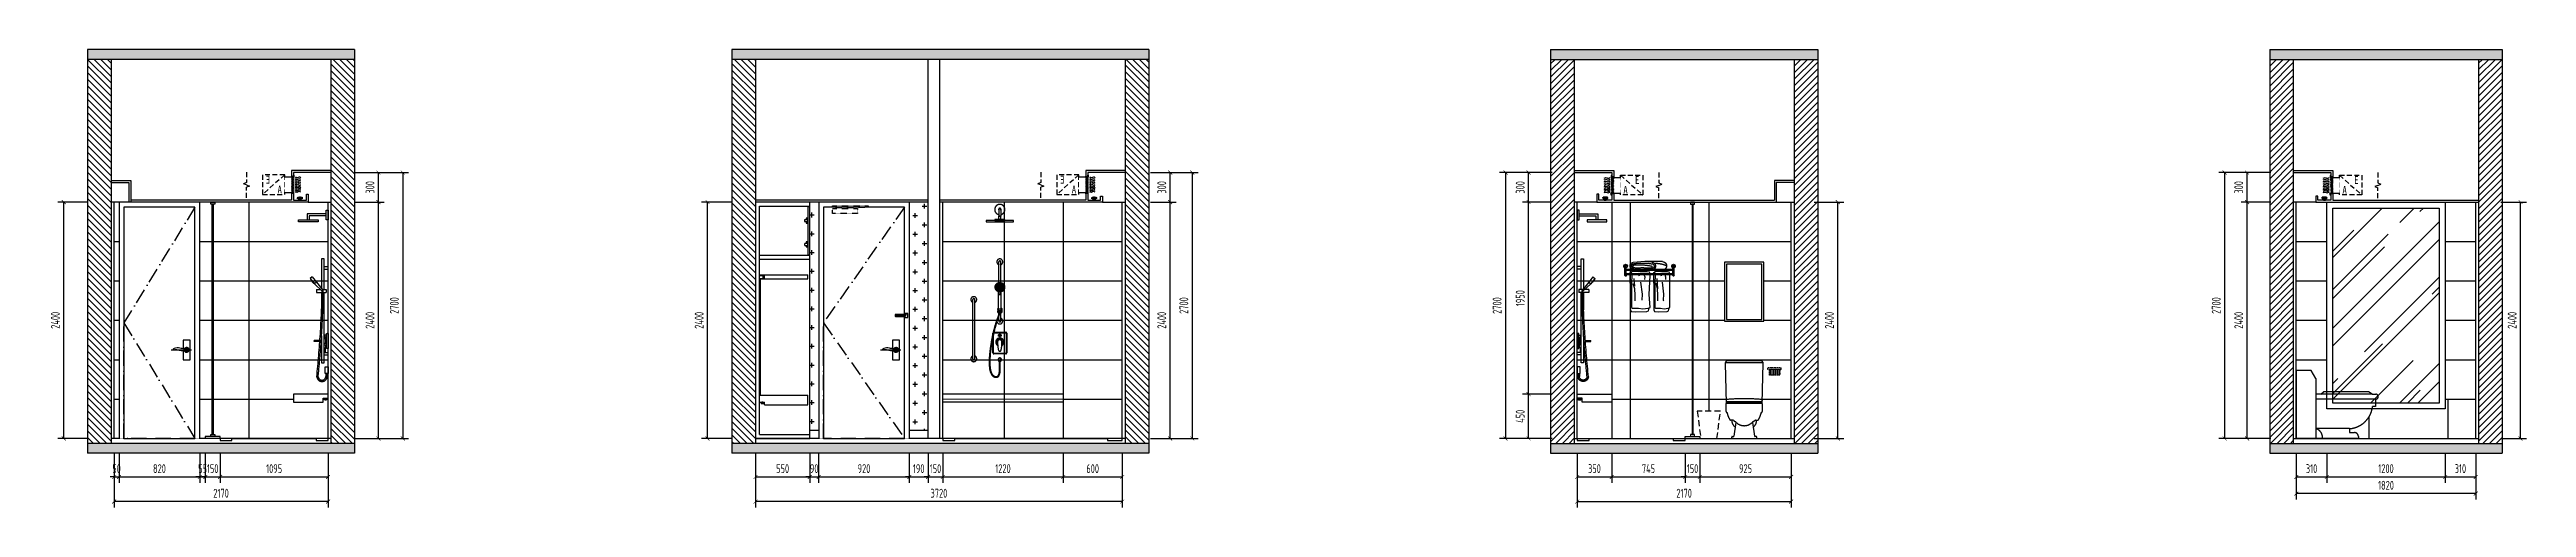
# Model space of a CAD drawing. Header units: millimetres. Extents: x 84706 to 149902, y -6776 to 26155.
# Drawn here: x 122901 to 148028, y -6680 to -2029 of the extents above; entities that cross this region are included whole.
import ezdxf

# ---------------------------------------------------------------- set-up
doc = ezdxf.new("R2010")
doc.units = ezdxf.units.MM
doc.set_wipeout_variables(frame=1)
for name, pattern in [('DASH', [8.89, 6.35, -2.54]), ('DASHED2', [0.375, 0.25, -0.125]), ('HIDDEN2', [0.1875, 0.125, -0.0625]), ('M-HIDDEN', [1.875, 1.25, -0.625]), ('门开启线', [246.186284, 154.07819, -35.789775, 5.864009, -50.45431])]:
    doc.linetypes.add(name, pattern=pattern)
doc.layers.get('Defpoints').update_dxf_attribs({"color": 250})
for name, color, linetype in [('D-detail', 5, 'Continuous'), ('DD2-【地坪造型线】Floor', 251, 'Continuous'), ('DIM_SYMB', 3, 'Continuous'), ('DOOR', 60, 'Continuous'), ('DT', 2, 'Continuous'), ('EE1-【立面造型线（近看）】Elevation modelling line', 144, 'Continuous'), ('EE5-【立面楼板、墙体】Eloorslab_wall', 150, 'Continuous'), ('EE7-【立面填充】Hatch', 250, 'Continuous'), ('EE8-【立面完成线】Finish', 20, 'Continuous'), ('EL', 3, 'Continuous'), ('EL-FURN', 30, 'Continuous'), ('EL-立面Dim', 44, 'Continuous'), ('EL-立面看线', 30, 'Continuous'), ('EL-立面看线(稍粗）', 1, 'Continuous'), ('EL-立面细线', 142, 'Continuous'), ('EL-立面造型', 30, 'Continuous'), ('FUR', 8, 'Continuous'), ('P★★18-平面洁具', 4, 'Continuous'), ('STEEL', 142, 'Continuous'), ('立面家具', 4, 'Continuous')]:
    doc.layers.add(name, color=color, linetype=linetype)
doc.layers.add('RC-Modelling【天花造型】', color=30, linetype='Continuous', lineweight=0)
doc.styles.add('MT-DIM', font='ARCHS.SHX', dxfattribs={"width": 0.8})
doc.styles.add('XZC', font='SIMPLEX.SHX', dxfattribs={"width": 0.7, "bigfont": 'hztxt.shx'})
doc.styles.add('尺寸标注', font='ARCHS.SHX', dxfattribs={"width": 0.8})
doc.linetypes.add('LED_LINE', pattern='A,12.7,-5.08,["LED",XZC,S=2.54,R=0,X=-2.54,Y=-1.27],-6.35', length=24.13)
doc.dimstyles.new('海龙1：25', dxfattribs={"dimscale": 25, "dimtxt": 2.25, "dimasz": 1, "dimexe": 1.5, "dimexo": 1, "dimgap": 1, "dimtad": 1, "dimdec": 0, "dimrnd": 5, "dimdsep": 46, "dimtxsty": '尺寸标注', "dimblk": 'ARCHTICK', "dimblk1": 'ARCHTICK', "dimblk2": 'ARCHTICK', "dimcen": 1, "dimclrd": 44, "dimclre": 44, "dimclrt": 2, "dimadec": 0, "dimazin": 0, "dimtfac": 1, "dimtdec": 0, "dimtix": 1, "dimtmove": 2, "dimatfit": 3, "dimldrblk": 'hl_arrow2', "dimfxl": 0, "dimarcsym": 0})

msp = doc.modelspace()

# ---------------------------------------------------------------- blocks, each defined once
blk = doc.blocks.new('*U1003')
at = {"layer": 'EE7-【立面填充】Hatch'}
h = blk.add_hatch(dxfattribs=at)
h.set_pattern_fill('YPSGT-钢筋混凝土', color=256, scale=200, pattern_type=2)
h.set_pattern_definition([(45, (61385.6, -63.16), (-28.284271, 28.284271), []), (50, (61385.6, -63.16), (143.45204, -12.55044), [15, -165]), (355, (61385.6, -63.16), (-27.75027, 150.43842), [12, -132]), (100.4514, (61397.55, -64.2), (115.70187, 137.8879), [12.74804, -140.22842]), (46.1842, (61385.6, -23.16), (213.44822, -33.1038), [22.5, -247.5]), (96.6356, (61403.39, -25.92), (186.93254, 194.82358), [19.12206, -210.3426]), (351.1842, (61385.6, -23.16), (186.9324, 194.82373), [18, -198]), (21, (61405.6, -33.16), (119.38141, -80.52379), [15, -165]), (326, (61405.6, -33.16), (48.66306, 145.03), [12, -132]), (71.4514, (61415.55, -39.87), (168.04452, 64.5061), [12.74804, -140.22842]), (37.5, (61385.6, -63.16), (2.431971, 66.57877), [0, -130.4, 0, -134, 0, -132.5]), (7.5, (61385.6, -63.16), (52.613907, 78.882342), [0, -76.4, 0, -127.4, 0, -50.5]), (327.5, (61341, -63.16), (106.764487, -4.510974), [0, -50, 0, -156, 0, -207]), (317.5, (61321, -63.16), (116.637234, 20.020996), [0, -65, 0, -103.6, 0, -147])])
h.paths.add_polyline_path([(152643, -86529), (149933, -86529), (149933, -86629), (152643, -86629)])
h.paths.add_polyline_path([(152643, -82629), (152643, -82529), (149933, -82529), (149933, -82629)])
h = blk.add_hatch(dxfattribs=at)
h.set_pattern_fill('ANSI31', color=256, scale=15)
h.set_pattern_definition([(45, (154943.074, -85647.61), (-33.67596, 33.67596), [])])
h.paths.add_polyline_path([(152643, -86529), (152643, -82629), (152403, -82629), (152403, -86529)])
h.paths.add_polyline_path([(149933, -86529), (150173, -86529), (150173, -82629), (149933, -82629)])
at = {"layer": 'EE5-【立面楼板、墙体】Eloorslab_wall'}
for p, q in [((149933, -82529), (149933, -86629)), ((149933, -82529), (152643, -82529)), ((149933, -82629), (152643, -82629)), ((150173, -82629), (150173, -86529)), ((152403, -82629), (152403, -86529)), ((152643, -82529), (152643, -82629)), ((152643, -82629), (152643, -86529)), ((149933, -86529), (152643, -86529)), ((149933, -86629), (152643, -86629)), ((152643, -86529), (152643, -86629))]:
    blk.add_line(p, q, dxfattribs=at)
at = {"layer": 'EE8-【立面完成线】Finish'}
blk.add_line((150173, -86479), (152403, -86479), dxfattribs=at)
blk = doc.blocks.new('A$C636C47A0')
at = {"layer": 'EL-立面造型', "color": 1, "linetype": 'DASH', "ltscale": 300}
for p, q in [((-40, 755), (0, 755)), ((-160, 650), (-180, 635)), ((-180, 635), (-138, 582)), ((-160, 650), (-118, 597)), ((-118, 597), (-138, 582)), ((-138, 582), (-58, 506)), ((-118, 597), (-49, 514)), ((-118, 522), (-118, 492)), ((-118, 522), (-74, 522)), ((-49, 514), (-58, 506)), ((-55, 522), (-18, 522)), ((-40, 730), (0, 730)), ((-18, 522), (-18, 492)), ((-118, 492), (-18, 492)), ((-82, 5), (-140, 5)), ((-140, -5), (-140, 5)), ((-65, 5), (-68, 5)), ((-40, 25), (-24, 25)), ((-24, 25), (-40, 25)), ((-24, 25), (-40, 25)), ((-35, 60), (-35, 40)), ((-15, 60), (-35, 60)), ((-15, 40), (-35, 40)), ((-24, 25), (-24, -25)), ((-24, 19), (-15, 19)), ((-24, 19), (-15, 19)), ((-24, 19), (-15, 19)), ((-15, 75), (0, 75)), ((-15, -75), (-15, 75)), ((0, 75), (-10, 75)), ((0, 75), (-10, 75)), ((0, 75), (0, -75)), ((0, -10), (0, 10)), ((-83, -5), (-140, -5)), ((-65, -5), (-69, -5)), ((-24, -25), (-40, -25)), ((-24, -25), (-40, -25)), ((-24, -25), (-40, -25)), ((-40, -38), (-15, -38)), ((-40, -38), (-15, -38)), ((-40, -68), (-15, -68)), ((-40, -117), (0, -117)), ((-40, -142), (0, -142)), ((-30, -68), (-30, -117)), ((-15, -19), (-24, -19)), ((-24, -19), (-15, -19)), ((-24, -19), (-15, -19)), ((-22, -68), (-22, -38)), ((0, -75), (-15, -75)), ((0, -75), (-10, -75)), ((0, -75), (-10, -75)), ((-23, -330), (-23, -361)), ((-9, -330), (-9, -363))]:
    blk.add_line(p, q, dxfattribs=at)
for points in [[(-40, 522), (-40, 835), (-65, 835), (-65, 533)], [(-65, 54), (-65, -222), (-40, -222), (-40, 492)], [(-65, 492), (-65, 315)]]:
    blk.add_lwpolyline(points, dxfattribs=at)
blk.add_lwpolyline([(-30, -262), (0, -262), (0, -330), (-30, -330)], close=True, dxfattribs=at)
for centre, radius, start, end in [((-75, 675), 112, 200.7773, 236.0698), ((-11150, 785), 11095, 354.0643, 358.5632), ((-8759, 584), 8710, 353.7617, 359.5407), ((-61, -358), 53.1, 185.5526, 354.4474), ((-61, -358), 39.1, 187.6013, 354.4474)]:
    blk.add_arc(centre, radius, start, end, dxfattribs=at)
blk = doc.blocks.new('GGGWER')
at = {"layer": 'EL-立面造型', "color": 1, "linetype": 'DASH', "ltscale": 300}
for points in [[(-300, 0), (-100, 0), (-100, -20), (-300, -20)], [(-20, 100), (0, 100), (0, 0), (-20, 0)]]:
    blk.add_lwpolyline(points, close=True, dxfattribs=at)
for points in [[(-20, 60), (-210, 60), (-210, 0)], [(-20, 40), (-190, 40), (-190, 0)]]:
    blk.add_lwpolyline(points, dxfattribs=at)
blk = doc.blocks.new('A$C0F9871BB')
at = {"layer": 'DT', "color": 1}
for p, q in [((14, 14), (0, 14)), ((7, 0), (7, 27))]:
    blk.add_line(p, q, dxfattribs=at)
for points in [[(3, 23), (11, 23), (11, 4), (3, 4)], [(14, 18), (17, 18), (17, 9), (14, 9)]]:
    blk.add_lwpolyline(points, close=True, dxfattribs=at)
blk = doc.blocks.new('A$C0D1D0B44')
at = {"layer": 'EL-立面细线', "ltscale": 0.5}
blk.add_line((-157, 25), (50, 25), dxfattribs=at)
at = {"layer": 'EL-立面细线', "ltscale": 200}
blk.add_lwpolyline([(-20, 15), (0, 15, 1), (0, 35), (-20, 35, -0.036098), (-68, 42, 0.121386), (-125, 40, 0.140776), (-136, 32, 0.830049), (-130, 25, -0.183636), (-91, 26, 0.088987)], format="xyb", close=True, dxfattribs=at)
blk.add_lwpolyline([(-35, 15), (-35, -76), (35, -76), (35, 124), (-35, 124), (-35, 36)], dxfattribs=at)
for radius, start, end in [(25, 203.6888, 155.9213), (17.5, 214.0674, 146.4058)]:
    blk.add_arc((0, 25), radius, start, end, dxfattribs=at)
blk = doc.blocks.new('*U711')
blk.add_wipeout([(0, -50), (0, 770), (2400, 770), (2400, -50)])
at = {"layer": 'EL-立面看线'}
blk.add_lwpolyline([(0, -50), (2400, -50), (2400, 770), (0, 770)], dxfattribs=at)
blk.add_lwpolyline([(0, 0), (2350, 0), (2350, 720), (0, 720)], close=True, dxfattribs=at)
at = {"layer": 'EL-立面看线(稍粗）', "linetype": '门开启线'}
blk.add_line((2350, 0), (1175, 720), dxfattribs=at)
blk.add_lwpolyline([(1175, 720), (0, 0), (0, 0), (0, 720), (1175, 720)], dxfattribs=at)
at = {"rotation": 270}
blk.add_blockref('A$C0D1D0B44', (875, 85), dxfattribs=at)
blk = doc.blocks.new('_ArchTick')
at = {"color": 2, "linetype": 'ByBlock', "const_width": 0.15}
blk.add_lwpolyline([(-0.5, -0.5), (0.5, 0.5)], dxfattribs=at)
blk = doc.blocks.new('*D946')
at = {"layer": 'Defpoints', "color": 0, "transparency": 16777216}
for p in [(123556, -5979), (123606, -5979), (123606, -6370)]:
    blk.add_point(p, dxfattribs=at)
at = {"layer": 'EE1-【立面造型线（近看）】Elevation modelling line', "color": 44, "lineweight": -2, "transparency": 16777216}
for p, q in [((123556, -6130), (123556, -6430)), ((123606, -6130), (123606, -6430)), ((123556, -6370), (123516, -6370)), ((123556, -6370), (123606, -6370)), ((123606, -6370), (123646, -6370))]:
    blk.add_line(p, q, dxfattribs=at)
at = {"layer": 'EE1-【立面造型线（近看）】Elevation modelling line', "color": 44, "lineweight": -2, "transparency": 16777216, "xscale": 40, "yscale": 40, "zscale": 40}
blk.add_blockref('_ArchTick', (123556, -6370), dxfattribs=at)
at = {"layer": 'EE1-【立面造型线（近看）】Elevation modelling line', "color": 44, "lineweight": -2, "transparency": 16777216, "xscale": 40, "yscale": 40, "zscale": 40, "rotation": 180}
blk.add_blockref('_ArchTick', (123606, -6370), dxfattribs=at)
at = {"layer": 'EE1-【立面造型线（近看）】Elevation modelling line', "color": 2, "transparency": 16777216, "insert": (123581, -6285), "char_height": 90, "attachment_point": 5, "style": '尺寸标注'}
blk.add_mtext('50', dxfattribs=at)
blk = doc.blocks.new('hl_arrow2')
at = {"color": 2}
blk.add_line((-0.22, 0), (-1, 0), dxfattribs=at)
blk.add_lwpolyline([(-0.22, 0), (-0.86, -0.69), (-0.65, -0.86), (0, 0), (-0.65, 0.86), (-0.86, 0.69)], close=True, dxfattribs=at)
for points in [[(-0.86, 0.69), (-0.65, 0.86), (-0.22, 0), (0, 0)], [(-0.86, -0.69), (-0.65, -0.86), (-0.22, 0), (0, 0)]]:
    blk.add_solid(points, dxfattribs=at)
blk = doc.blocks.new('*D943')
at = {"layer": 'Defpoints', "color": 0, "transparency": 16777216}
for p in [(123606, -5979), (124426, -5979), (124426, -6370)]:
    blk.add_point(p, dxfattribs=at)
at = {"layer": 'EE1-【立面造型线（近看）】Elevation modelling line', "color": 44, "lineweight": -2, "transparency": 16777216}
for p, q in [((123606, -6130), (123606, -6430)), ((124426, -6130), (124426, -6430)), ((123606, -6370), (124426, -6370))]:
    blk.add_line(p, q, dxfattribs=at)
at = {"layer": 'EE1-【立面造型线（近看）】Elevation modelling line', "color": 44, "lineweight": -2, "transparency": 16777216, "xscale": 40, "yscale": 40, "zscale": 40, "rotation": 180}
blk.add_blockref('_ArchTick', (123606, -6370), dxfattribs=at)
at = {"layer": 'EE1-【立面造型线（近看）】Elevation modelling line', "color": 44, "lineweight": -2, "transparency": 16777216, "xscale": 40, "yscale": 40, "zscale": 40}
blk.add_blockref('_ArchTick', (124426, -6370), dxfattribs=at)
at = {"layer": 'EE1-【立面造型线（近看）】Elevation modelling line', "color": 2, "transparency": 16777216, "insert": (124016, -6285), "char_height": 90, "attachment_point": 5, "style": '尺寸标注'}
blk.add_mtext('820', dxfattribs=at)
blk = doc.blocks.new('*D947')
at = {"layer": 'Defpoints', "color": 0, "transparency": 16777216}
for p in [(124426, -5979), (124481, -5979), (124481, -6370)]:
    blk.add_point(p, dxfattribs=at)
at = {"layer": 'EE1-【立面造型线（近看）】Elevation modelling line', "color": 44, "lineweight": -2, "transparency": 16777216}
for p, q in [((124426, -6130), (124426, -6430)), ((124481, -6130), (124481, -6430)), ((124426, -6370), (124386, -6370)), ((124426, -6370), (124481, -6370)), ((124481, -6370), (124521, -6370))]:
    blk.add_line(p, q, dxfattribs=at)
at = {"layer": 'EE1-【立面造型线（近看）】Elevation modelling line', "color": 44, "lineweight": -2, "transparency": 16777216, "xscale": 40, "yscale": 40, "zscale": 40}
blk.add_blockref('_ArchTick', (124426, -6370), dxfattribs=at)
at = {"layer": 'EE1-【立面造型线（近看）】Elevation modelling line', "color": 44, "lineweight": -2, "transparency": 16777216, "xscale": 40, "yscale": 40, "zscale": 40, "rotation": 180}
blk.add_blockref('_ArchTick', (124481, -6370), dxfattribs=at)
at = {"layer": 'EE1-【立面造型线（近看）】Elevation modelling line', "color": 2, "transparency": 16777216, "insert": (124454, -6285), "char_height": 90, "attachment_point": 5, "style": '尺寸标注'}
blk.add_mtext('55', dxfattribs=at)
blk = doc.blocks.new('*D948')
at = {"layer": 'Defpoints', "color": 0, "transparency": 16777216}
for p in [(124481, -5979), (124631, -5979), (124631, -6370)]:
    blk.add_point(p, dxfattribs=at)
at = {"layer": 'EE1-【立面造型线（近看）】Elevation modelling line', "color": 44, "lineweight": -2, "transparency": 16777216}
for p, q in [((124481, -6130), (124481, -6430)), ((124631, -6130), (124631, -6430)), ((124481, -6370), (124441, -6370)), ((124481, -6370), (124631, -6370)), ((124631, -6370), (124671, -6370))]:
    blk.add_line(p, q, dxfattribs=at)
at = {"layer": 'EE1-【立面造型线（近看）】Elevation modelling line', "color": 44, "lineweight": -2, "transparency": 16777216, "xscale": 40, "yscale": 40, "zscale": 40}
blk.add_blockref('_ArchTick', (124481, -6370), dxfattribs=at)
at = {"layer": 'EE1-【立面造型线（近看）】Elevation modelling line', "color": 44, "lineweight": -2, "transparency": 16777216, "xscale": 40, "yscale": 40, "zscale": 40, "rotation": 180}
blk.add_blockref('_ArchTick', (124631, -6370), dxfattribs=at)
at = {"layer": 'EE1-【立面造型线（近看）】Elevation modelling line', "color": 2, "transparency": 16777216, "insert": (124556, -6285), "char_height": 90, "attachment_point": 5, "style": '尺寸标注'}
blk.add_mtext('150', dxfattribs=at)
blk = doc.blocks.new('*D949')
at = {"layer": 'Defpoints', "color": 0, "transparency": 16777216}
for p in [(124631, -5979), (125726, -5979), (125726, -6370)]:
    blk.add_point(p, dxfattribs=at)
at = {"layer": 'EE1-【立面造型线（近看）】Elevation modelling line', "color": 44, "lineweight": -2, "transparency": 16777216}
for p, q in [((124631, -6130), (124631, -6430)), ((125726, -6130), (125726, -6430)), ((124631, -6370), (125726, -6370))]:
    blk.add_line(p, q, dxfattribs=at)
at = {"layer": 'EE1-【立面造型线（近看）】Elevation modelling line', "color": 44, "lineweight": -2, "transparency": 16777216, "xscale": 40, "yscale": 40, "zscale": 40, "rotation": 180}
blk.add_blockref('_ArchTick', (124631, -6370), dxfattribs=at)
at = {"layer": 'EE1-【立面造型线（近看）】Elevation modelling line', "color": 44, "lineweight": -2, "transparency": 16777216, "xscale": 40, "yscale": 40, "zscale": 40}
blk.add_blockref('_ArchTick', (125726, -6370), dxfattribs=at)
at = {"layer": 'EE1-【立面造型线（近看）】Elevation modelling line', "color": 2, "transparency": 16777216, "insert": (125179, -6285), "char_height": 90, "attachment_point": 5, "style": '尺寸标注'}
blk.add_mtext('1095', dxfattribs=at)
blk = doc.blocks.new('*D950')
at = {"layer": 'Defpoints', "color": 0, "transparency": 16777216}
for p in [(123556, -5979), (125726, -5979), (123556, -6620)]:
    blk.add_point(p, dxfattribs=at)
at = {"layer": 'EE1-【立面造型线（近看）】Elevation modelling line', "color": 44, "lineweight": -2, "transparency": 16777216}
for p, q in [((123556, -6380), (123556, -6680)), ((125726, -6380), (125726, -6680)), ((125726, -6620), (123556, -6620))]:
    blk.add_line(p, q, dxfattribs=at)
at = {"layer": 'EE1-【立面造型线（近看）】Elevation modelling line', "color": 44, "lineweight": -2, "transparency": 16777216, "xscale": 40, "yscale": 40, "zscale": 40, "rotation": 180}
blk.add_blockref('_ArchTick', (123556, -6620), dxfattribs=at)
at = {"layer": 'EE1-【立面造型线（近看）】Elevation modelling line', "color": 44, "lineweight": -2, "transparency": 16777216, "xscale": 40, "yscale": 40, "zscale": 40}
blk.add_blockref('_ArchTick', (125726, -6620), dxfattribs=at)
at = {"layer": 'EE1-【立面造型线（近看）】Elevation modelling line', "color": 2, "transparency": 16777216, "insert": (124641, -6535), "char_height": 90, "attachment_point": 5, "style": '尺寸标注'}
blk.add_mtext('2170', dxfattribs=at)
blk = doc.blocks.new('*D944')
at = {"layer": 'Defpoints', "color": 0, "transparency": 16777216}
for p in [(123045, -3579), (123606, -3579), (123586, -5979)]:
    blk.add_point(p, dxfattribs=at)
at = {"layer": 'EE1-【立面造型线（近看）】Elevation modelling line', "color": 44, "lineweight": -2, "transparency": 16777216}
for p, q in [((123285, -3579), (122985, -3579)), ((123045, -5979), (123045, -3579)), ((123285, -5979), (122985, -5979))]:
    blk.add_line(p, q, dxfattribs=at)
at = {"layer": 'EE1-【立面造型线（近看）】Elevation modelling line', "color": 44, "lineweight": -2, "transparency": 16777216, "xscale": 40, "yscale": 40, "zscale": 40}
for p, rotation in [((123045, -3579), 90), ((123045, -5979), 270)]:
    blk.add_blockref('_ArchTick', p, dxfattribs=dict(at, rotation=rotation))
at = {"layer": 'EE1-【立面造型线（近看）】Elevation modelling line', "color": 2, "transparency": 16777216, "insert": (122960, -4779), "char_height": 90, "attachment_point": 5, "rotation": 90, "style": '尺寸标注'}
blk.add_mtext('2400', dxfattribs=at)
blk = doc.blocks.new('*D951')
at = {"layer": 'Defpoints', "color": 0, "transparency": 16777216}
for p in [(125526, -3579), (126237, -3579), (125726, -5979)]:
    blk.add_point(p, dxfattribs=at)
at = {"layer": 'EE1-【立面造型线（近看）】Elevation modelling line', "color": 44, "lineweight": -2, "transparency": 16777216}
for p, q in [((125997, -3579), (126297, -3579)), ((126237, -5979), (126237, -3579)), ((125997, -5979), (126297, -5979))]:
    blk.add_line(p, q, dxfattribs=at)
at = {"layer": 'EE1-【立面造型线（近看）】Elevation modelling line', "color": 44, "lineweight": -2, "transparency": 16777216, "xscale": 40, "yscale": 40, "zscale": 40}
for p, rotation in [((126237, -3579), 90), ((126237, -5979), 270)]:
    blk.add_blockref('_ArchTick', p, dxfattribs=dict(at, rotation=rotation))
at = {"layer": 'EE1-【立面造型线（近看）】Elevation modelling line', "color": 2, "transparency": 16777216, "insert": (126152, -4779), "char_height": 90, "attachment_point": 5, "rotation": 90, "style": '尺寸标注'}
blk.add_mtext('2400', dxfattribs=at)
blk = doc.blocks.new('*D952')
at = {"layer": 'Defpoints', "color": 0, "transparency": 16777216}
for p in [(125756, -3279), (126237, -3279), (125526, -3579)]:
    blk.add_point(p, dxfattribs=at)
at = {"layer": 'EE1-【立面造型线（近看）】Elevation modelling line', "color": 44, "lineweight": -2, "transparency": 16777216}
for p, q in [((125997, -3279), (126297, -3279)), ((126237, -3579), (126237, -3279)), ((125997, -3579), (126297, -3579))]:
    blk.add_line(p, q, dxfattribs=at)
at = {"layer": 'EE1-【立面造型线（近看）】Elevation modelling line', "color": 44, "lineweight": -2, "transparency": 16777216, "xscale": 40, "yscale": 40, "zscale": 40}
for p, rotation in [((126237, -3279), 90), ((126237, -3579), 270)]:
    blk.add_blockref('_ArchTick', p, dxfattribs=dict(at, rotation=rotation))
at = {"layer": 'EE1-【立面造型线（近看）】Elevation modelling line', "color": 2, "transparency": 16777216, "insert": (126152, -3429), "char_height": 90, "attachment_point": 5, "rotation": 90, "style": '尺寸标注'}
blk.add_mtext('300', dxfattribs=at)
blk = doc.blocks.new('*D945')
at = {"layer": 'Defpoints', "color": 0, "transparency": 16777216}
for p in [(125756, -3279), (125726, -5979), (126484, -5979)]:
    blk.add_point(p, dxfattribs=at)
at = {"layer": 'EE1-【立面造型线（近看）】Elevation modelling line', "color": 44, "lineweight": -2, "transparency": 16777216}
for p, q in [((126244, -3279), (126544, -3279)), ((126484, -3279), (126484, -5979)), ((126244, -5979), (126544, -5979))]:
    blk.add_line(p, q, dxfattribs=at)
at = {"layer": 'EE1-【立面造型线（近看）】Elevation modelling line', "color": 44, "lineweight": -2, "transparency": 16777216, "xscale": 40, "yscale": 40, "zscale": 40}
for p, rotation in [((126484, -3279), 90), ((126484, -5979), 270)]:
    blk.add_blockref('_ArchTick', p, dxfattribs=dict(at, rotation=rotation))
at = {"layer": 'EE1-【立面造型线（近看）】Elevation modelling line', "color": 2, "transparency": 16777216, "insert": (126399, -4629), "char_height": 90, "attachment_point": 5, "rotation": 90, "style": '尺寸标注'}
blk.add_mtext('2700', dxfattribs=at)
blk = doc.blocks.new('xzcsfdfg')
at = {"layer": 'EL-立面造型', "color": 1, "linetype": 'DASH', "ltscale": 150}
for p, q in [((106578, -22149, 0), (106578, -22215, 0)), ((106578, -22215, 0), (106598, -22215, 0)), ((106598, -22149, 0), (106598, -22215, 0)), ((106575, -23160, 0), (106575, -22981, 0)), ((106579, -22981, 0), (106579, -23010, 0)), ((106579, -23010, 0), (106581, -23010, 0)), ((106581, -23010, 0), (106581, -22982, 0)), ((106581, -23010, 0), (106597, -23010, 0)), ((106597, -23010, 0), (106597, -22982, 0)), ((106597, -23010, 0), (106598, -23010, 0)), ((106598, -22982, 0), (106598, -23010, 0)), ((106602, -23160, 0), (106602, -22981, 0)), ((106568, -23153, 0), (106567, -23195, 0)), ((106602, -23160, 0), (106574, -23160, 0)), ((106575, -23195, 0), (106575, -23156, 0)), ((106576, -23198, 0), (106575, -23160, 0)), ((106602, -23177, 0), (106575, -23177, 0)), ((106601, -23188, 0), (106575, -23188, 0)), ((106575, -23195, 0), (106576, -23194, 0)), ((106600, -23198, 0), (106576, -23198, 0)), ((106600, -23198, 0), (106602, -23160, 0)), ((106602, -23195, 0), (106600, -23194, 0)), ((106602, -23195, 0), (106602, -23153, 0)), ((106608, -23153, 0), (106610, -23195, 0)), ((106569, -23427, 0), (106607, -23427, 0)), ((106588, -23408, 0), (106588, -23446, 0)), ((106583, -23696, 0), (106583, -23685, 0)), ((106583, -23696, 0), (106583, -23685, 0)), ((106583, -23685, 0), (106593, -23685, 0)), ((106583, -23687, 0), (106593, -23687, 0)), ((106583, -23690, 0), (106593, -23690, 0)), ((106583, -23694, 0), (106593, -23694, 0)), ((106583, -23696, 0), (106593, -23696, 0)), ((106593, -23696, 0), (106593, -23685, 0))]:
    blk.add_line(p, q, dxfattribs=at)
at = {"layer": 'EL-立面造型', "color": 136, "linetype": 'DASH', "ltscale": 150}
for p, q in [((106578, -22894, 0), (106578, -22681, 0)), ((106598, -22895, 0), (106598, -22681, 0)), ((106578, -23281, 0), (106578, -23198, 0)), ((106598, -23281, 0), (106598, -23198, 0))]:
    blk.add_line(p, q, dxfattribs=at)
at = {"layer": 'EL-立面造型', "color": 1, "linetype": 'DASH', "ltscale": 150, "elevation": 0}
for points in [[(106448, -22274), (106728, -22274), (106728, -22262), (106448, -22262)], [(106536, -22250), (106536, -22262), (106640, -22262), (106640, -22250)], [(106575, -22215), (106575, -22250), (106600, -22250), (106600, -22215)]]:
    blk.add_lwpolyline(points, close=True, dxfattribs=at)
for points in [[(106598, -23010, -0.149266), (106579, -23010, -1.010426)], [(106568, -23153, -0.114362), (106567, -23195, 2.977168)], [(106567, -23195, 0.173805), (106575, -23195, 4.64673)], [(106568, -23153, 0.30465), (106575, -23153, -2.707336)], [(106568, -23153, -0.206669), (106575, -23153, -4.64673)], [(106575, -23156, 0.082703), (106575, -23195, 0.112458)], [(106608, -23153, 0.211403), (106602, -23153, 4.64673)], [(106608, -23153, -0.311627), (106602, -23153, 2.707336)], [(106602, -23156, -0.088931), (106602, -23192, -0.112458)], [(106610, -23195, -0.176042), (106602, -23195, -4.64673)], [(106608, -23153, 0.114358), (106610, -23195, -2.977168)], [(106565, -23493, 0.05159), (106574, -23577, 1)], [(106601, -23577, -0.771621), (106574, -23577, 71.720827)], [(106609, -23493, -0.064853), (106601, -23577, -1)], [(106578, -23666, -0.05923), (106580, -23672, -0.075583)], [(106598, -23666, 0.05923), (106595, -23672, 0.075583)]]:
    blk.add_lwpolyline(points, format="xyb", dxfattribs=at)
for points in [[(106528, -23395), (106648, -23395, -0.414214), (106658, -23405), (106658, -23605, -0.414214), (106648, -23615), (106528, -23615, -0.414214), (106518, -23605), (106518, -23405, -0.414214)], [(106528, -23400), (106648, -23400, -0.414214), (106653, -23405), (106653, -23605, -0.414214), (106648, -23610), (106528, -23610, -0.414214), (106523, -23605), (106523, -23405, -0.414214)]]:
    blk.add_lwpolyline(points, format="xyb", close=True, dxfattribs=at)
for points in [[(106583, -23685), (106582, -23684), (106580, -23672)], [(106593, -23685), (106594, -23684), (106595, -23672)]]:
    blk.add_lwpolyline(points, dxfattribs=at)
at = {"layer": 'EL-立面造型', "color": 1, "linetype": 'DASH', "ltscale": 150}
blk.add_circle((106588, -23427, 0), 12.8, dxfattribs=at)
for centre, radius, start, end in [((106588, -22149, 0), 52, 281.0875, 258.9125), ((106588, -22149, 0), 12.5, 323.1301, 216.8699), ((106588, -22149, 0), 10, 0, 180), ((106588, -23495, 0), 41.2, 299.2842, 239.5192), ((106587, -23495, 0), 28.3, 319.7265, 219.8727), ((106587, -23493, 0), 21.9, 0, 180.8171), ((106588, -23674, 0), 17.7, 285.552, 254.448), ((106588, -23674, 0), 14.8, 42.9425, 251.2569), ((106588, -23674, 0), 14.8, 288.7431, 42.9425)]:
    blk.add_arc(centre, radius, start, end, dxfattribs=at)
at = {"layer": 'EL-立面造型', "color": 136, "linetype": 'DASH', "ltscale": 150}
for centre, radius, start, end in [((106588, -22681, 0), 30, 289.4712, 250.5288), ((106588, -22681, 0), 10, 0, 180), ((106588, -23281, 0), 30, 109.4712, 70.5288), ((106588, -23281, 0), 10, 180, 0)]:
    blk.add_arc(centre, radius, start, end, dxfattribs=at)
at = {"layer": 'EL-立面造型', "color": 1, "linetype": 'DASH', "ltscale": 150}
for centre, major_axis, ratio, start_param, end_param in [((106589, -22936, 0), (-51.5, 2.3), 0.81893, 2.937551, 6.566959), ((106589, -22940, 0), (-50.5, 0), 0.843609, 2.203369, 7.221709), ((106589, -22940, 0), (50.5, 0), 0.843609, 4.080116, 5.344962), ((106593, -22914, 0), (-1.62, 0), 0.71238, 1.570796326803561, 7.853981633983147), ((106593, -22938, 0), (-1.62, 0), 0.71238, 1.570796326829198, 7.853981634008784), ((106593, -22925, 0), (1.62, 0), 0.71238, 4.712389, 10.995574), ((106598, -22920, 0), (1.62, 0), 0.71238, 4.712389, 10.995574), ((106598, -22933, 0), (-1.62, 0), 0.71238, 1.570796326830114, 7.8539816340097), ((106597, -22944, 0), (1.62, 0), 0.71238, 4.712389, 10.995574), ((106597, -22952, 0), (1.62, 0), 0.71238, 4.712389, 10.995574), ((106599, -22961, 0), (1.62, 0), 0.71238, 4.712389, 10.995574), ((106599, -22967, 0), (1.62, 0), 0.71238, 4.712389, 10.995574), ((106599, -22972, 0), (1.62, 0), 0.71238, 4.712389, 10.995574), ((106602, -22916, 0), (1.62, 0), 0.71238, 4.712389, 10.995574), ((106602, -22928, 0), (-1.62, 0), 0.71238, 1.570796326804478, 7.853981633984064), ((106605, -22946, 0), (-1.62, 0), 0.71238, 1.570796326830114, 7.8539816340097), ((106606, -22954, 0), (1.62, 0), 0.71238, 4.712389, 10.995574), ((106607, -22924, 0), (-1.62, 0), 0.71238, 1.570796326803561, 7.853981633983147), ((106606, -22939, 0), (-1.62, 0), 0.71238, 1.570796326803561, 7.853981633983147), ((106608, -22963, 0), (1.62, 0), 0.71238, 4.712389, 10.995574), ((106608, -22969, 0), (1.62, 0), 0.71238, 4.712389, 10.995574), ((106611, -22935, 0), (-1.62, 0), 0.71238, 1.570796326803561, 7.853981633983147), ((106611, -22919, 0), (-1.62, 0), 0.71238, 1.570796326804478, 7.853981633984064), ((106613, -22948, 0), (-1.62, 0), 0.71238, 1.570796326829198, 7.853981634008784), ((106615, -22956, 0), (-1.62, 0), 0.71238, 1.570796326829198, 7.853981634008784), ((106615, -22930, 0), (-1.62, 0), 0.71238, 1.570796326803561, 7.853981633983147), ((106616, -22942, 0), (1.62, 0), 0.71238, 4.712389, 10.995574), ((106617, -22965, 0), (-1.62, 0), 0.71238, 1.570796326829198, 7.853981634008784), ((106620, -22926, 0), (-1.62, 0), 0.71238, 1.570796326803561, 7.853981633983147), ((106621, -22937, 0), (1.62, 0), 0.71238, 4.712389, 10.995574), ((106621, -22950, 0), (1.62, 0), 0.71238, 4.712389, 10.995574), ((106623, -22944, 0), (1.62, 0), 0.71238, 4.712389, 10.995574), ((106624, -22959, 0), (-1.62, 0), 0.71238, 1.570796326830114, 7.8539816340097), ((106625, -22933, 0), (1.62, 0), 0.71238, 4.712389, 10.995574), ((106628, -22939, 0), (1.62, 0), 0.71238, 4.712389, 10.995574), ((106628, -22952, 0), (1.62, 0), 0.71238, 4.712389, 10.995574)]:
    blk.add_ellipse(centre, major_axis=major_axis, ratio=ratio, start_param=start_param, end_param=end_param, dxfattribs=at)
blk.add_ellipse((106589, -22943, 0), major_axis=(45.2, 0), ratio=0.799932, dxfattribs=at)
at = {"layer": 'EL-立面造型', "color": 1, "linetype": 'DASH', "ltscale": 150, "extrusion": (0, 0, -1)}
for centre, major_axis, ratio, start_param, end_param in [((106549, -22939, 0), (-1.62, 0), 0.71238, 4.712389, 10.995574), ((106549, -22952, 0), (-1.62, 0), 0.71238, 4.712389, 10.995574), ((106552, -22933, 0), (-1.62, 0), 0.71238, 4.712389, 10.995574), ((106554, -22959, 0), (1.62, 0), 0.71238, 1.570796326830114, 7.8539816340097), ((106555, -22944, 0), (-1.62, 0), 0.71238, 4.712389, 10.995574), ((106557, -22937, 0), (-1.62, 0), 0.71238, 4.712389, 10.995574), ((106557, -22950, 0), (-1.62, 0), 0.71238, 4.712389, 10.995574), ((106557, -22926, 0), (1.62, 0), 0.71238, 1.570796326803561, 7.853981633983147), ((106561, -22965, 0), (1.62, 0), 0.71238, 1.570796326829198, 7.853981634008784), ((106562, -22930, 0), (1.62, 0), 0.71238, 1.570796326803561, 7.853981633983147), ((106561, -22942, 0), (-1.62, 0), 0.71238, 4.712389, 10.995574), ((106563, -22956, 0), (1.62, 0), 0.71238, 1.570796326829198, 7.853981634008784), ((106564, -22948, 0), (1.62, 0), 0.71238, 1.570796326829198, 7.853981634008784), ((106566, -22919, 0), (1.62, 0), 0.71238, 1.570796326804478, 7.853981633984064), ((106567, -22935, 0), (1.62, 0), 0.71238, 1.570796326803561, 7.853981633983147), ((106570, -22963, 0), (-1.62, 0), 0.71238, 4.712389, 10.995574), ((106570, -22969, 0), (-1.62, 0), 0.71238, 4.712389, 10.995574), ((106571, -22924, 0), (1.62, 0), 0.71238, 1.570796326803561, 7.853981633983147), ((106571, -22939, 0), (1.62, 0), 0.71238, 1.570796326803561, 7.853981633983147), ((106572, -22946, 0), (1.62, 0), 0.71238, 1.570796326830114, 7.8539816340097), ((106571, -22954, 0), (-1.62, 0), 0.71238, 4.712389, 10.995574), ((106575, -22916, 0), (-1.62, 0), 0.71238, 4.712389, 10.995574), ((106575, -22928, 0), (1.62, 0), 0.71238, 1.570796326804478, 7.853981633984064), ((106578, -22961, 0), (-1.62, 0), 0.71238, 4.712389, 10.995574), ((106578, -22967, 0), (-1.62, 0), 0.71238, 4.712389, 10.995574), ((106578, -22972, 0), (-1.62, 0), 0.71238, 4.712389, 10.995574), ((106580, -22920, 0), (-1.62, 0), 0.71238, 4.712389, 10.995574), ((106580, -22933, 0), (1.62, 0), 0.71238, 1.570796326830114, 7.8539816340097), ((106580, -22944, 0), (-1.62, 0), 0.71238, 4.712389, 10.995574), ((106580, -22952, 0), (-1.62, 0), 0.71238, 4.712389, 10.995574), ((106584, -22914, 0), (1.62, 0), 0.71238, 1.570796326803561, 7.853981633983147), ((106584, -22925, 0), (-1.62, 0), 0.71238, 4.712389, 10.995574), ((106584, -22938, 0), (1.62, 0), 0.71238, 1.570796326829198, 7.853981634008784), ((106589, -22942, 0), (2.41, 0), 0.75793, 3.141593, 9.424778), ((106589, -22919, 0), (1.62, 0), 0.71238, 1.570796326803561, 7.853981633983147), ((106589, -22929, 0), (-1.62, 0), 0.71238, 4.712389, 10.995574), ((106589, -22950, 0), (1.62, 0), 0.71238, 1.570796326803561, 7.853981633983147), ((106589, -22956, 0), (-1.62, 0), 0.71238, 4.712389, 10.995574), ((106589, -22962, 0), (-1.62, 0), 0.71238, 4.712389, 10.995574), ((106589, -22968, 0), (1.62, 0), 0.71238, 1.570796326803561, 7.853981633983147), ((106589, -22974, 0), (-1.62, 0), 0.71238, 4.712389, 10.995574)]:
    blk.add_ellipse(centre, major_axis=major_axis, ratio=ratio, start_param=start_param, end_param=end_param, dxfattribs=at)
at = {"layer": 'EL-立面造型', "color": 1, "linetype": 'DASH', "ltscale": 150}
for points, knots in [([(106590, -23198, 0), (106557, -23277, 0), (106491, -23519, 0), (106469, -23833, 0), (106592, -23858, 0), (106586, -23765, 0), (106586, -23696, 0)], [173.66826, 173.66826, 173.66826, 173.66826, 314.463112, 517.467326, 585.023284, 715.877276, 715.877276, 715.877276, 715.877276]), ([(106583, -23198, 0), (106580, -23213, 0), (106570, -23233, 0), (106563, -23257, 0), (106556, -23270, 0), (106548, -23300, 0), (106543, -23314, 0), (106528, -23361, 0), (106520, -23396, 0), (106510, -23445, 0), (106508, -23458, 0), (106502, -23487, 0), (106500, -23502, 0), (106495, -23533, 0), (106492, -23549, 0), (106486, -23595, 0), (106483, -23625, 0), (106480, -23676, 0), (106480, -23697, 0), (106481, -23732, 0), (106482, -23747, 0), (106485, -23771, 0), (106487, -23782, 0), (106492, -23799, 0), (106494, -23806, 0), (106500, -23818, 0), (106502, -23823, 0), (106507, -23830, 0), (106509, -23832, 0), (106512, -23835, 0), (106514, -23837, 0), (106517, -23840, 0), (106518, -23841, 0), (106523, -23845, 0), (106527, -23847, 0), (106534, -23850, 0), (106539, -23852, 0), (106547, -23853, 0), (106552, -23853, 0), (106559, -23852, 0), (106562, -23851, 0), (106566, -23849, 0), (106567, -23849, 0), (106569, -23847, 0), (106570, -23847, 0), (106572, -23845, 0), (106573, -23844, 0), (106576, -23841, 0), (106578, -23839, 0), (106581, -23835, 0), (106582, -23832, 0), (106584, -23827, 0), (106585, -23825, 0), (106588, -23816, 0), (106589, -23811, 0), (106591, -23798, 0), (106592, -23791, 0), (106593, -23777, 0), (106593, -23770, 0), (106593, -23754, 0), (106593, -23746, 0), (106593, -23725, 0), (106593, -23712, 0), (106593, -23696, 0)], [173.649036, 173.649036, 173.649036, 173.649036, 195.203213, 195.203213, 219.30207, 219.30207, 243.400926, 243.400926, 293.817977, 293.817977, 311.597539, 311.597539, 332.803195, 332.803195, 354.008851, 354.008851, 396.420163, 396.420163, 429.65722, 429.65722, 455.801539, 455.801539, 477.072919, 477.072919, 494.697614, 494.697614, 509.227468, 509.227468, 516.54696, 516.54696, 522.58794, 522.58794, 528.62892, 528.62892, 540.71088, 540.71088, 555.021714, 555.021714, 569.332547, 569.332547, 579.553316, 579.553316, 584.386196, 584.386196, 588.828433, 588.828433, 593.27067, 593.27067, 602.356651, 602.356651, 611.442631, 611.442631, 620.528612, 620.528612, 637.783365, 637.783365, 655.038117, 655.038117, 672.29287, 672.29287, 689.547623, 689.547623, 715.877276, 715.877276, 715.877276, 715.877276])]:
    blk.add_open_spline(points, degree=3, knots=knots, dxfattribs=at)
at = {"layer": 'FUR', "color": 1, "linetype": 'DASH', "ltscale": 150}
for p, q in [((106314, -23664, 0), (106314, -23064, 0)), ((106334, -23664, 0), (106334, -23064, 0))]:
    blk.add_line(p, q, dxfattribs=at)
for centre, radius, start, end in [((106324, -23064, 0), 30, 289.4712, 250.5288), ((106324, -23064, 0), 10, 0, 180), ((106324, -23664, 0), 30, 109.4712, 70.5288), ((106324, -23664, 0), 10, 180, 0)]:
    blk.add_arc(centre, radius, start, end, dxfattribs=at)
blk = doc.blocks.new('*U980')
at = {"layer": 'EE7-【立面填充】Hatch'}
h = blk.add_hatch(dxfattribs=at)
h.set_pattern_fill('YPSGT-钢筋混凝土', color=256, scale=200, pattern_type=2)
h.set_pattern_definition([(45, (59805.6, -63.16), (-28.284271, 28.284271), []), (50, (59805.6, -63.16), (143.45204, -12.55044), [15, -165]), (355, (59805.6, -63.16), (-27.75027, 150.43842), [12, -132]), (100.4514, (59817.55, -64.2), (115.70187, 137.8879), [12.74804, -140.22842]), (46.1842, (59805.6, -23.16), (213.44822, -33.1038), [22.5, -247.5]), (96.6356, (59823.39, -25.92), (186.93254, 194.82358), [19.12206, -210.3426]), (351.1842, (59805.6, -23.16), (186.9324, 194.82373), [18, -198]), (21, (59825.6, -33.16), (119.38141, -80.52379), [15, -165]), (326, (59825.6, -33.16), (48.66306, 145.03), [12, -132]), (71.4514, (59835.55, -39.87), (168.04452, 64.5061), [12.74804, -140.22842]), (37.5, (59805.6, -63.16), (2.431971, 66.57877), [0, -130.4, 0, -134, 0, -132.5]), (7.5, (59805.6, -63.16), (52.613907, 78.882342), [0, -76.4, 0, -127.4, 0, -50.5]), (327.5, (59761, -63.16), (106.764487, -4.510974), [0, -50, 0, -156, 0, -207]), (317.5, (59741, -63.16), (116.637234, 20.020996), [0, -65, 0, -103.6, 0, -147])])
h.paths.add_polyline_path([(152613, -86529), (148383, -86529), (148383, -86629), (152613, -86629)])
h.paths.add_polyline_path([(152613, -82629), (152613, -82529), (148383, -82529), (148383, -82629)])
h = blk.add_hatch(dxfattribs=at)
h.set_pattern_fill('ANSI31', color=256, scale=15)
h.set_pattern_definition([(45, (153363.074, -85647.61), (-33.67596, 33.67596), [])])
h.paths.add_polyline_path([(152613, -86529), (152613, -82629), (152373, -82629), (152373, -86529)])
h.paths.add_polyline_path([(148383, -86529), (148623, -86529), (148623, -82629), (148383, -82629)])
at = {"layer": 'EE5-【立面楼板、墙体】Eloorslab_wall'}
for p, q in [((148383, -82529), (148383, -86629)), ((148383, -82529), (152613, -82529)), ((148383, -82629), (152613, -82629)), ((148623, -82629), (148623, -86529)), ((152373, -82629), (152373, -86529)), ((152613, -82529), (152613, -82629)), ((152613, -82629), (152613, -86529)), ((148383, -86529), (152613, -86529)), ((148383, -86629), (152613, -86629)), ((152613, -86529), (152613, -86629))]:
    blk.add_line(p, q, dxfattribs=at)
at = {"layer": 'EE8-【立面完成线】Finish'}
blk.add_line((148623, -86479), (152373, -86479), dxfattribs=at)
blk = doc.blocks.new('*U713')
blk.add_wipeout([(0, -50), (0, 870), (2400, 870), (2400, -50)])
at = {"layer": 'EL-立面看线'}
blk.add_lwpolyline([(0, -50), (2400, -50), (2400, 870), (0, 870)], dxfattribs=at)
blk.add_lwpolyline([(0, 0), (2350, 0), (2350, 820), (0, 820)], close=True, dxfattribs=at)
at = {"layer": 'EL-立面看线(稍粗）', "linetype": '门开启线'}
blk.add_line((2350, 0), (1175, 820), dxfattribs=at)
blk.add_lwpolyline([(1175, 820), (0, 0), (0, 0), (0, 820), (1175, 820)], dxfattribs=at)
at = {"layer": 'STEEL'}
for p, q in [((1230, -3), (1230, -33)), ((1270, -3), (1230, -3)), ((1230, -33), (1270, -33)), ((1242, -10), (1242, -3)), ((1258, -10), (1242, -10)), ((1258, -10), (1258, -3)), ((1262, -25), (1262, -7)), ((1267, -7), (1262, -7)), ((1267, -10), (1262, -10)), ((1262, -16), (1267, -16)), ((1262, -21), (1267, -21)), ((1267, -25), (1262, -25)), ((1267, -25), (1267, -7)), ((1270, -33), (1270, -3))]:
    blk.add_line(p, q, dxfattribs=at)
at = {"layer": 'STEEL', "linetype": 'HIDDEN2'}
for points in [[(2285, 476), (2285, 729), (2335, 729), (2335, 476)], [(2347, 369), (2347, 729), (2364, 729), (2364, 369)]]:
    blk.add_lwpolyline(points, close=True, dxfattribs=at)
at = {"layer": 'STEEL'}
blk.add_lwpolyline([(1240, 89), (1240, 0), (1260, 0), (1260, 89, 0.414214), (1255, 94), (1245, 94, 0.414214)], format="xyb", close=True, dxfattribs=at)
blk.add_lwpolyline([(1245, 89), (1245, 5), (1255, 5), (1255, 89)], close=True, dxfattribs=at)
at = {"rotation": 270}
blk.add_blockref('A$C0D1D0B44', (875, 85), dxfattribs=at)
blk = doc.blocks.new('合叶3')
at = {"layer": 'EL-立面造型', "color": 8}
for p, q in [((-11, 3), (-11, -10)), ((11, 3), (-11, 3)), ((13, -7), (13, 0)), ((-11, -10), (11, -10))]:
    blk.add_line(p, q, dxfattribs=at)
for points in [[(0, 3), (0, 14), (-12, 14), (-12, -22), (0, -22), (0, -10)], [(-10, 3), (-10, 6), (-12, 6), (-12, -14), (-10, -14), (-10, -10)]]:
    blk.add_lwpolyline(points, dxfattribs=at)
for centre in [(-10, 12), (-2, 12), (-10, -19), (-2, -19)]:
    blk.add_circle(centre, 0.827, dxfattribs=at)
for centre, start, end in [((11, 0), 0, 90), ((11, -7), 270, 0)]:
    blk.add_arc(centre, 2.4, start, end, dxfattribs=at)
blk = doc.blocks.new('jhnyuj')
at = {"layer": 'EL-立面造型'}
for p, q in [((130144, 18760), (130654, 18760)), ((130144, 16440), (130144, 18760)), ((130634, 18755), (130634, 18265)), ((130634, 18755), (130654, 18755)), ((130144, 18260), (130654, 18260)), ((130144, 18220), (130654, 18220)), ((130634, 18265), (130654, 18265)), ((130654, 18220), (130654, 18260)), ((130144, 18060), (130634, 18060)), ((130144, 18020), (130634, 18020)), ((130194, 18020), (130194, 18060)), ((130634, 18020), (130634, 18060)), ((130144, 16840), (130634, 16840)), ((130634, 16740), (130634, 16840)), ((130144, 16770), (130194, 16770)), ((130194, 16740), (130194, 16770)), ((130194, 16740), (130634, 16740)), ((130144, 16440), (130654, 16440))]:
    blk.add_line(p, q, dxfattribs=at)
at = {"layer": 'EL-立面造型', "color": 38}
for p, q in [((130144, 18055), (130194, 18055)), ((130144, 18025), (130194, 18025)), ((130154, 16840), (130154, 18020))]:
    blk.add_line(p, q, dxfattribs=at)
at = {"layer": 'EL-立面造型'}
for points in [[(130654, 18760), (130654, 18800), (130104, 18800), (130104, 16400), (130654, 16400), (130654, 18260)], [(130654, 18265), (130654, 18755)]]:
    blk.add_lwpolyline(points, dxfattribs=at)
for name, p, xscale, yscale, zscale, rotation in [('合叶3', (130618, 18606), 1.369047618936747, 1.369047618936747, 1.369047618936747, 180), ('合叶3', (130618, 18365), 1.369047618936747, 1.369047618936747, 1.369047618936747, 180), ('A$C0F9871BB', (130176, 18054), -1.079999999218264, 1.079999999218263, 1.079999999218263, 179.6096090063586), ('A$C0F9871BB', (130158, 16751), -1.079999999218264, 1.079999999218263, 1.079999999218263, 269.6096090063586)]:
    blk.add_blockref(name, p, dxfattribs=dict(at, xscale=xscale, yscale=yscale, zscale=zscale, rotation=rotation))
blk = doc.blocks.new('*D955')
at = {"layer": 'Defpoints', "color": 0, "transparency": 16777216}
for p in [(130063, -5979), (130613, -5979), (130613, -6370)]:
    blk.add_point(p, dxfattribs=at)
at = {"layer": 'EE1-【立面造型线（近看）】Elevation modelling line', "color": 44, "lineweight": -2, "transparency": 16777216}
for p, q in [((130063, -6130), (130063, -6430)), ((130613, -6130), (130613, -6430)), ((130063, -6370), (130613, -6370))]:
    blk.add_line(p, q, dxfattribs=at)
at = {"layer": 'EE1-【立面造型线（近看）】Elevation modelling line', "color": 44, "lineweight": -2, "transparency": 16777216, "xscale": 40, "yscale": 40, "zscale": 40, "rotation": 180}
blk.add_blockref('_ArchTick', (130063, -6370), dxfattribs=at)
at = {"layer": 'EE1-【立面造型线（近看）】Elevation modelling line', "color": 44, "lineweight": -2, "transparency": 16777216, "xscale": 40, "yscale": 40, "zscale": 40}
blk.add_blockref('_ArchTick', (130613, -6370), dxfattribs=at)
at = {"layer": 'EE1-【立面造型线（近看）】Elevation modelling line', "color": 2, "transparency": 16777216, "insert": (130338, -6285), "char_height": 90, "attachment_point": 5, "style": '尺寸标注'}
blk.add_mtext('550', dxfattribs=at)
blk = doc.blocks.new('*D956')
at = {"layer": 'Defpoints', "color": 0, "transparency": 16777216}
for p in [(130613, -5979), (130703, -5979), (130703, -6370)]:
    blk.add_point(p, dxfattribs=at)
at = {"layer": 'EE1-【立面造型线（近看）】Elevation modelling line', "color": 44, "lineweight": -2, "transparency": 16777216}
for p, q in [((130613, -6130), (130613, -6430)), ((130703, -6130), (130703, -6430)), ((130613, -6370), (130573, -6370)), ((130613, -6370), (130703, -6370)), ((130703, -6370), (130743, -6370))]:
    blk.add_line(p, q, dxfattribs=at)
at = {"layer": 'EE1-【立面造型线（近看）】Elevation modelling line', "color": 44, "lineweight": -2, "transparency": 16777216, "xscale": 40, "yscale": 40, "zscale": 40}
blk.add_blockref('_ArchTick', (130613, -6370), dxfattribs=at)
at = {"layer": 'EE1-【立面造型线（近看）】Elevation modelling line', "color": 44, "lineweight": -2, "transparency": 16777216, "xscale": 40, "yscale": 40, "zscale": 40, "rotation": 180}
blk.add_blockref('_ArchTick', (130703, -6370), dxfattribs=at)
at = {"layer": 'EE1-【立面造型线（近看）】Elevation modelling line', "color": 2, "transparency": 16777216, "insert": (130658, -6285), "char_height": 90, "attachment_point": 5, "style": '尺寸标注'}
blk.add_mtext('90', dxfattribs=at)
blk = doc.blocks.new('*D953')
at = {"layer": 'Defpoints', "color": 0, "transparency": 16777216}
for p in [(130703, -5979), (131623, -5979), (131623, -6370)]:
    blk.add_point(p, dxfattribs=at)
at = {"layer": 'EE1-【立面造型线（近看）】Elevation modelling line', "color": 44, "lineweight": -2, "transparency": 16777216}
for p, q in [((130703, -6130), (130703, -6430)), ((131623, -6130), (131623, -6430)), ((130703, -6370), (131623, -6370))]:
    blk.add_line(p, q, dxfattribs=at)
at = {"layer": 'EE1-【立面造型线（近看）】Elevation modelling line', "color": 44, "lineweight": -2, "transparency": 16777216, "xscale": 40, "yscale": 40, "zscale": 40, "rotation": 180}
blk.add_blockref('_ArchTick', (130703, -6370), dxfattribs=at)
at = {"layer": 'EE1-【立面造型线（近看）】Elevation modelling line', "color": 44, "lineweight": -2, "transparency": 16777216, "xscale": 40, "yscale": 40, "zscale": 40}
blk.add_blockref('_ArchTick', (131623, -6370), dxfattribs=at)
at = {"layer": 'EE1-【立面造型线（近看）】Elevation modelling line', "color": 2, "transparency": 16777216, "insert": (131163, -6285), "char_height": 90, "attachment_point": 5, "style": '尺寸标注'}
blk.add_mtext('920', dxfattribs=at)
blk = doc.blocks.new('*D957')
at = {"layer": 'Defpoints', "color": 0, "transparency": 16777216}
for p in [(131623, -5979), (131813, -5979), (131813, -6370)]:
    blk.add_point(p, dxfattribs=at)
at = {"layer": 'EE1-【立面造型线（近看）】Elevation modelling line', "color": 44, "lineweight": -2, "transparency": 16777216}
for p, q in [((131623, -6130), (131623, -6430)), ((131813, -6130), (131813, -6430)), ((131623, -6370), (131583, -6370)), ((131623, -6370), (131813, -6370)), ((131813, -6370), (131853, -6370))]:
    blk.add_line(p, q, dxfattribs=at)
at = {"layer": 'EE1-【立面造型线（近看）】Elevation modelling line', "color": 44, "lineweight": -2, "transparency": 16777216, "xscale": 40, "yscale": 40, "zscale": 40}
blk.add_blockref('_ArchTick', (131623, -6370), dxfattribs=at)
at = {"layer": 'EE1-【立面造型线（近看）】Elevation modelling line', "color": 44, "lineweight": -2, "transparency": 16777216, "xscale": 40, "yscale": 40, "zscale": 40, "rotation": 180}
blk.add_blockref('_ArchTick', (131813, -6370), dxfattribs=at)
at = {"layer": 'EE1-【立面造型线（近看）】Elevation modelling line', "color": 2, "transparency": 16777216, "insert": (131718, -6285), "char_height": 90, "attachment_point": 5, "style": '尺寸标注'}
blk.add_mtext('190', dxfattribs=at)
blk = doc.blocks.new('*D958')
at = {"layer": 'Defpoints', "color": 0, "transparency": 16777216}
for p in [(131813, -5979), (131963, -5979), (131963, -6370)]:
    blk.add_point(p, dxfattribs=at)
at = {"layer": 'EE1-【立面造型线（近看）】Elevation modelling line', "color": 44, "lineweight": -2, "transparency": 16777216}
for p, q in [((131813, -6130), (131813, -6430)), ((131963, -6130), (131963, -6430)), ((131813, -6370), (131773, -6370)), ((131813, -6370), (131963, -6370)), ((131963, -6370), (132003, -6370))]:
    blk.add_line(p, q, dxfattribs=at)
at = {"layer": 'EE1-【立面造型线（近看）】Elevation modelling line', "color": 44, "lineweight": -2, "transparency": 16777216, "xscale": 40, "yscale": 40, "zscale": 40}
blk.add_blockref('_ArchTick', (131813, -6370), dxfattribs=at)
at = {"layer": 'EE1-【立面造型线（近看）】Elevation modelling line', "color": 44, "lineweight": -2, "transparency": 16777216, "xscale": 40, "yscale": 40, "zscale": 40, "rotation": 180}
blk.add_blockref('_ArchTick', (131963, -6370), dxfattribs=at)
at = {"layer": 'EE1-【立面造型线（近看）】Elevation modelling line', "color": 2, "transparency": 16777216, "insert": (131888, -6285), "char_height": 90, "attachment_point": 5, "style": '尺寸标注'}
blk.add_mtext('150', dxfattribs=at)
blk = doc.blocks.new('*D959')
at = {"layer": 'Defpoints', "color": 0, "transparency": 16777216}
for p in [(131963, -5979), (133183, -5979), (133183, -6370)]:
    blk.add_point(p, dxfattribs=at)
at = {"layer": 'EE1-【立面造型线（近看）】Elevation modelling line', "color": 44, "lineweight": -2, "transparency": 16777216}
for p, q in [((131963, -6130), (131963, -6430)), ((133183, -6130), (133183, -6430)), ((131963, -6370), (133183, -6370))]:
    blk.add_line(p, q, dxfattribs=at)
at = {"layer": 'EE1-【立面造型线（近看）】Elevation modelling line', "color": 44, "lineweight": -2, "transparency": 16777216, "xscale": 40, "yscale": 40, "zscale": 40, "rotation": 180}
blk.add_blockref('_ArchTick', (131963, -6370), dxfattribs=at)
at = {"layer": 'EE1-【立面造型线（近看）】Elevation modelling line', "color": 44, "lineweight": -2, "transparency": 16777216, "xscale": 40, "yscale": 40, "zscale": 40}
blk.add_blockref('_ArchTick', (133183, -6370), dxfattribs=at)
at = {"layer": 'EE1-【立面造型线（近看）】Elevation modelling line', "color": 2, "transparency": 16777216, "insert": (132573, -6285), "char_height": 90, "attachment_point": 5, "style": '尺寸标注'}
blk.add_mtext('1220', dxfattribs=at)
blk = doc.blocks.new('*D960')
at = {"layer": 'Defpoints', "color": 0, "transparency": 16777216}
for p in [(133183, -5979), (133783, -5979), (133783, -6370)]:
    blk.add_point(p, dxfattribs=at)
at = {"layer": 'EE1-【立面造型线（近看）】Elevation modelling line', "color": 44, "lineweight": -2, "transparency": 16777216}
for p, q in [((133183, -6130), (133183, -6430)), ((133783, -6130), (133783, -6430)), ((133183, -6370), (133783, -6370))]:
    blk.add_line(p, q, dxfattribs=at)
at = {"layer": 'EE1-【立面造型线（近看）】Elevation modelling line', "color": 44, "lineweight": -2, "transparency": 16777216, "xscale": 40, "yscale": 40, "zscale": 40, "rotation": 180}
blk.add_blockref('_ArchTick', (133183, -6370), dxfattribs=at)
at = {"layer": 'EE1-【立面造型线（近看）】Elevation modelling line', "color": 44, "lineweight": -2, "transparency": 16777216, "xscale": 40, "yscale": 40, "zscale": 40}
blk.add_blockref('_ArchTick', (133783, -6370), dxfattribs=at)
at = {"layer": 'EE1-【立面造型线（近看）】Elevation modelling line', "color": 2, "transparency": 16777216, "insert": (133483, -6285), "char_height": 90, "attachment_point": 5, "style": '尺寸标注'}
blk.add_mtext('600', dxfattribs=at)
blk = doc.blocks.new('*D954')
at = {"layer": 'Defpoints', "color": 0, "transparency": 16777216}
for p in [(130063, -5979), (133783, -5979), (130063, -6620)]:
    blk.add_point(p, dxfattribs=at)
at = {"layer": 'EE1-【立面造型线（近看）】Elevation modelling line', "color": 44, "lineweight": -2, "transparency": 16777216}
for p, q in [((130063, -6380), (130063, -6680)), ((133783, -6380), (133783, -6680)), ((133783, -6620), (130063, -6620))]:
    blk.add_line(p, q, dxfattribs=at)
at = {"layer": 'EE1-【立面造型线（近看）】Elevation modelling line', "color": 44, "lineweight": -2, "transparency": 16777216, "xscale": 40, "yscale": 40, "zscale": 40, "rotation": 180}
blk.add_blockref('_ArchTick', (130063, -6620), dxfattribs=at)
at = {"layer": 'EE1-【立面造型线（近看）】Elevation modelling line', "color": 44, "lineweight": -2, "transparency": 16777216, "xscale": 40, "yscale": 40, "zscale": 40}
blk.add_blockref('_ArchTick', (133783, -6620), dxfattribs=at)
at = {"layer": 'EE1-【立面造型线（近看）】Elevation modelling line', "color": 2, "transparency": 16777216, "insert": (131923, -6535), "char_height": 90, "attachment_point": 5, "style": '尺寸标注'}
blk.add_mtext('3720', dxfattribs=at)
blk = doc.blocks.new('*D961')
at = {"layer": 'Defpoints', "color": 0, "transparency": 16777216}
for p in [(129576, -3579), (130063, -3579), (130063, -5979)]:
    blk.add_point(p, dxfattribs=at)
at = {"layer": 'EE1-【立面造型线（近看）】Elevation modelling line', "color": 44, "lineweight": -2, "transparency": 16777216}
for p, q in [((129816, -3579), (129516, -3579)), ((129576, -5979), (129576, -3579)), ((129816, -5979), (129516, -5979))]:
    blk.add_line(p, q, dxfattribs=at)
at = {"layer": 'EE1-【立面造型线（近看）】Elevation modelling line', "color": 44, "lineweight": -2, "transparency": 16777216, "xscale": 40, "yscale": 40, "zscale": 40}
for p, rotation in [((129576, -3579), 90), ((129576, -5979), 270)]:
    blk.add_blockref('_ArchTick', p, dxfattribs=dict(at, rotation=rotation))
at = {"layer": 'EE1-【立面造型线（近看）】Elevation modelling line', "color": 2, "transparency": 16777216, "insert": (129491, -4779), "char_height": 90, "attachment_point": 5, "rotation": 90, "style": '尺寸标注'}
blk.add_mtext('2400', dxfattribs=at)
blk = doc.blocks.new('海龙工具_201210241216573')
at = {"layer": 'P★★18-平面洁具', "color": 8}
for p, q in [((236, 8), (-236, 8)), ((236, 0), (-236, 0)), ((236, -36), (-236, -36)), ((236, -45), (-236, -45))]:
    blk.add_line(p, q, dxfattribs=at)
at = {"layer": 'P★★18-平面洁具', "color": 8, "linetype": 'DASH', "ltscale": 100}
for p, q in [((168, 8), (-156, 8)), ((-133, 85), (-58, 85)), ((-58, 85), (49, 87)), ((-25, 79), (49, 87)), ((49, 87), (167, 78)), ((184, 36), (166, 13)), ((166, 13), (166, 8)), ((-205, -54), (-204, -27)), ((-205, -248), (-205, -54)), ((-205, -382), (-205, -248)), ((-204, -27), (-200, -21)), ((-200, -21), (-182, -18)), ((-182, -18), (-123, -17)), ((-151, -36), (-162, -69)), ((-162, -69), (-161, -97)), ((-127, -122), (-141, -246)), ((-141, -246), (-138, -307)), ((-123, -17), (-58, -16)), ((-104, -30), (-117, -59)), ((-84, -254), (-82, -190)), ((-74, -85), (-82, -190)), ((-82, -190), (-68, -135)), ((-58, -16), (-51, -21)), ((-55, -29), (-56, -40)), ((-56, -40), (-55, -146)), ((-51, -21), (-55, -29)), ((-55, -146), (-55, -178)), ((-55, -178), (-55, -351)), ((-46, -24), (-51, -21)), ((-40, -36), (-46, -24)), ((-40, -45), (-43, -229)), ((-43, -229), (-42, -350)), ((-6, -54), (-4, -27)), ((5, -248), (-6, -54)), ((-5, -382), (5, -248)), ((-4, -27), (0, -21)), ((0, -21), (24, -18)), ((24, -18), (97, -17)), ((62, -36), (48, -69)), ((48, -69), (50, -97)), ((93, -122), (75, -246)), ((75, -246), (78, -307)), ((97, -17), (178, -16)), ((121, -30), (105, -59)), ((146, -254), (148, -190)), ((148, -190), (166, -141)), ((158, -85), (151, -164)), ((178, -16), (187, -21)), ((182, -29), (181, -40)), ((181, -40), (182, -146)), ((187, -21), (182, -29)), ((182, -146), (182, -178)), ((182, -178), (182, -351)), ((193, -24), (187, -21)), ((200, -36), (193, -24)), ((201, -45), (197, -229)), ((197, -229), (198, -350)), ((-190, -389), (-205, -382)), ((-198, -389), (-198, -388)), ((-194, -416), (-198, -389)), ((-179, -421), (-194, -416)), ((-147, -393), (-190, -389)), ((-86, -424), (-179, -421)), ((-111, -387), (-147, -393)), ((-138, -307), (-141, -312)), ((-85, -387), (-111, -387)), ((-51, -420), (-86, -424)), ((-63, -388), (-85, -387)), ((-83, -312), (-84, -254)), ((-55, -379), (-63, -388)), ((-55, -351), (-55, -379)), ((-43, -404), (-51, -420)), ((-42, -350), (-43, -404)), ((14, -389), (-5, -382)), ((3, -389), (3, -388)), ((9, -416), (3, -389)), ((27, -421), (9, -416)), ((67, -393), (14, -389)), ((143, -424), (27, -421)), ((111, -387), (67, -393)), ((145, -387), (111, -387)), ((188, -420), (143, -424)), ((172, -388), (145, -387)), ((147, -312), (146, -254)), ((182, -379), (172, -388)), ((182, -351), (182, -379)), ((197, -404), (188, -420)), ((198, -350), (197, -404))]:
    blk.add_line(p, q, dxfattribs=at)
at = {"layer": 'P★★18-平面洁具', "color": 8}
for points in [[(-250, -57, -0.000012), (-250, -57), (-250, 43)], [(-236, -57, -0.000012), (-236, -57), (-236, 43)]]:
    blk.add_lwpolyline(points, format="xyb", dxfattribs=at)
for points in [[(236, -57), (236, -57), (236, 43)], [(250, -57), (250, -57), (250, 43)]]:
    blk.add_lwpolyline(points, dxfattribs=at)
for centre, radius, start, end in [((-243, 39), 18.8, 292.8156, 249.0928), ((-243, 39), 7.96, 28.3693, 151.6307), ((243, 39), 18.8, 290.9072, 247.1844), ((243, 39), 7.96, 28.3693, 151.6307), ((-243, -56), 7.1, 189.684, 350.316), ((243, -56), 7.1, 189.684, 350.316)]:
    blk.add_arc(centre, radius, start, end, dxfattribs=at)
at = {"layer": 'P★★18-平面洁具', "color": 8, "linetype": 'DASH', "ltscale": 100}
for centre, radius, start, end in [((-130, 42), 42.7, 94.8122, 232.8743), ((-57, -206), 275, 90.8627, 114.345), ((-22, 40), 39.2, 93.3615, 230.4966), ((-21, 39), 25.6, 124.6116, 236.4213), ((72, -515), 586, 80.7213, 100.58), ((75, -1092), 1116, 86.2115, 95.6891), ((-10, 31), 14.9, 136.2364, 228.3754), ((104, -598), 651, 84.6239, 101.0384), ((150, 39), 18.3, 267.0533, 36.2256), ((162, 41), 21.8, 346.8091, 80.1364), ((163, 43), 34.8, 277.726, 83.1865)]:
    blk.add_arc(centre, radius, start, end, dxfattribs=at)
blk = doc.blocks.new('QBLOCK2007110113254020')
at = {"layer": 'EL-立面造型', "color": 1, "linetype": 'DASH', "ltscale": 250}
for p, q in [((-193, 386), (191, 386)), ((-185, -1), (-185, -6)), ((-185, -109), (-185, -31)), ((-182, -10), (179, -10)), ((-182, -27), (179, -27)), ((-114, -198), (-141, -198)), ((-86, -220), (-107, -361)), ((83, -220), (105, -361)), ((112, -198), (138, -198)), ((183, -6), (183, -1)), ((183, -31), (183, -109)), ((-128, -379), (-128, -370)), ((-123, -365), (-112, -365)), ((-123, -384), (121, -384)), ((121, -365), (110, -365)), ((126, -379), (126, -370))]:
    blk.add_line(p, q, dxfattribs=at)
blk.add_lwpolyline([(183, -27), (193, 376, 0.414214), (163, 406), (-165, 406, 0.414214), (-195, 376), (-185, -27)], format="xyb", dxfattribs=at)
blk.add_lwpolyline([(179, -23), (-180, -23), (-180, -13), (179, -13)], close=True, dxfattribs=at)
for centre, radius, start, end in [((-172, -1), 13.2, 100.3876, 181.4571), ((-1, -1905), 1925, 84.8371, 95.1629), ((170, -1), 13.2, 358.5429, 79.6124), ((-182, -6), 3.6, 180, 270), ((-182, -31), 3.6, 90, 180), ((-174, -109), 10.8, 180, 270), ((-3, -96), 173, 187.879, 215.3533), ((-141, -193), 5, 224.4095, 270), ((-49, -203), 77.7, 176.5562, 235.4953), ((-114, -203), 5, 52.027, 90), ((4, -52), 187, 232.027, 240.5506), ((-91, -219), 5, 351.2545, 60.5506), ((-1, -139), 115, 222.1706, 316.5003), ((88, -219), 5, 119.4494, 188.7455), ((-6, -52), 187, 299.4494, 308.4969), ((47, -203), 77.7, 304.5047, 3.4438), ((112, -203), 5, 90, 127.973), ((138, -193), 5, 270, 315.5905), ((138, -193), 5, 270, 315.5905), ((0, -96), 173, 324.6467, 352.121), ((172, -109), 10.8, 270, 0), ((179, -6), 3.6, 270, 0), ((179, -31), 3.6, 0, 90), ((-123, -370), 5, 90, 180), ((-123, -379), 5, 180, 270), ((-112, -360), 5, 270, 351.591), ((110, -360), 5, 188.409, 270), ((121, -370), 5, 0, 90), ((121, -379), 5, 270, 0)]:
    blk.add_arc(centre, radius, start, end, dxfattribs=at)
blk = doc.blocks.new('A$C6016055B')
at = {"layer": '立面家具', "color": 1, "linetype": 'DASH', "ltscale": 300, "elevation": 0}
for points in [[(-199, 1255), (201, 1255), (201, 655), (-199, 655)], [(-179, 1235), (181, 1235), (181, 675), (-179, 675)]]:
    blk.add_lwpolyline(points, close=True, dxfattribs=at)
blk = doc.blocks.new('FADFA23')
at = {"color": 1, "linetype": 'DASHED2', "ltscale": 50}
for p, q in [((113162, -234783), (113027, -234783)), ((113027, -234802), (113162, -234802)), ((113146, -234802), (113042, -234802)), ((113042, -234802), (113042, -234858)), ((113146, -234812), (113042, -234812)), ((113146, -234827), (113042, -234827)), ((113146, -234839), (113042, -234839)), ((113146, -234848), (113042, -234848)), ((113146, -234852), (113042, -234852)), ((113042, -234858), (113146, -234858)), ((113146, -234858), (113146, -234802)), ((113162, -234802), (113162, -234783))]:
    blk.add_line(p, q, dxfattribs=at)
blk.add_lwpolyline([(113027, -234802), (113027, -234783)], dxfattribs=at)
blk = doc.blocks.new('*D964')
at = {"layer": 'Defpoints', "color": 0, "transparency": 16777216}
for p in [(138398, -5979), (138748, -5979), (138748, -6370)]:
    blk.add_point(p, dxfattribs=at)
at = {"layer": 'EE1-【立面造型线（近看）】Elevation modelling line', "color": 44, "lineweight": -2, "transparency": 16777216}
for p, q in [((138398, -6130), (138398, -6430)), ((138748, -6130), (138748, -6430)), ((138398, -6370), (138748, -6370))]:
    blk.add_line(p, q, dxfattribs=at)
at = {"layer": 'EE1-【立面造型线（近看）】Elevation modelling line', "color": 44, "lineweight": -2, "transparency": 16777216, "xscale": 40, "yscale": 40, "zscale": 40, "rotation": 180}
blk.add_blockref('_ArchTick', (138398, -6370), dxfattribs=at)
at = {"layer": 'EE1-【立面造型线（近看）】Elevation modelling line', "color": 44, "lineweight": -2, "transparency": 16777216, "xscale": 40, "yscale": 40, "zscale": 40}
blk.add_blockref('_ArchTick', (138748, -6370), dxfattribs=at)
at = {"layer": 'EE1-【立面造型线（近看）】Elevation modelling line', "color": 2, "transparency": 16777216, "insert": (138573, -6285), "char_height": 90, "attachment_point": 5, "style": '尺寸标注'}
blk.add_mtext('350', dxfattribs=at)
blk = doc.blocks.new('*D965')
at = {"layer": 'Defpoints', "color": 0, "transparency": 16777216}
for p in [(138748, -5979), (139493, -5979), (139493, -6370)]:
    blk.add_point(p, dxfattribs=at)
at = {"layer": 'EE1-【立面造型线（近看）】Elevation modelling line', "color": 44, "lineweight": -2, "transparency": 16777216}
for p, q in [((138748, -6130), (138748, -6430)), ((139493, -6130), (139493, -6430)), ((138748, -6370), (139493, -6370))]:
    blk.add_line(p, q, dxfattribs=at)
at = {"layer": 'EE1-【立面造型线（近看）】Elevation modelling line', "color": 44, "lineweight": -2, "transparency": 16777216, "xscale": 40, "yscale": 40, "zscale": 40, "rotation": 180}
blk.add_blockref('_ArchTick', (138748, -6370), dxfattribs=at)
at = {"layer": 'EE1-【立面造型线（近看）】Elevation modelling line', "color": 44, "lineweight": -2, "transparency": 16777216, "xscale": 40, "yscale": 40, "zscale": 40}
blk.add_blockref('_ArchTick', (139493, -6370), dxfattribs=at)
at = {"layer": 'EE1-【立面造型线（近看）】Elevation modelling line', "color": 2, "transparency": 16777216, "insert": (139121, -6285), "char_height": 90, "attachment_point": 5, "style": '尺寸标注'}
blk.add_mtext('745', dxfattribs=at)
blk = doc.blocks.new('*D966')
at = {"layer": 'Defpoints', "color": 0, "transparency": 16777216}
for p in [(139493, -5979), (139643, -5979), (139643, -6370)]:
    blk.add_point(p, dxfattribs=at)
at = {"layer": 'EE1-【立面造型线（近看）】Elevation modelling line', "color": 44, "lineweight": -2, "transparency": 16777216}
for p, q in [((139493, -6130), (139493, -6430)), ((139643, -6130), (139643, -6430)), ((139493, -6370), (139453, -6370)), ((139493, -6370), (139643, -6370)), ((139643, -6370), (139683, -6370))]:
    blk.add_line(p, q, dxfattribs=at)
at = {"layer": 'EE1-【立面造型线（近看）】Elevation modelling line', "color": 44, "lineweight": -2, "transparency": 16777216, "xscale": 40, "yscale": 40, "zscale": 40}
blk.add_blockref('_ArchTick', (139493, -6370), dxfattribs=at)
at = {"layer": 'EE1-【立面造型线（近看）】Elevation modelling line', "color": 44, "lineweight": -2, "transparency": 16777216, "xscale": 40, "yscale": 40, "zscale": 40, "rotation": 180}
blk.add_blockref('_ArchTick', (139643, -6370), dxfattribs=at)
at = {"layer": 'EE1-【立面造型线（近看）】Elevation modelling line', "color": 2, "transparency": 16777216, "insert": (139568, -6285), "char_height": 90, "attachment_point": 5, "style": '尺寸标注'}
blk.add_mtext('150', dxfattribs=at)
blk = doc.blocks.new('*D967')
at = {"layer": 'Defpoints', "color": 0, "transparency": 16777216}
for p in [(139643, -5979), (140568, -5979), (140568, -6370)]:
    blk.add_point(p, dxfattribs=at)
at = {"layer": 'EE1-【立面造型线（近看）】Elevation modelling line', "color": 44, "lineweight": -2, "transparency": 16777216}
for p, q in [((139643, -6130), (139643, -6430)), ((140568, -6130), (140568, -6430)), ((139643, -6370), (140568, -6370))]:
    blk.add_line(p, q, dxfattribs=at)
at = {"layer": 'EE1-【立面造型线（近看）】Elevation modelling line', "color": 44, "lineweight": -2, "transparency": 16777216, "xscale": 40, "yscale": 40, "zscale": 40, "rotation": 180}
blk.add_blockref('_ArchTick', (139643, -6370), dxfattribs=at)
at = {"layer": 'EE1-【立面造型线（近看）】Elevation modelling line', "color": 44, "lineweight": -2, "transparency": 16777216, "xscale": 40, "yscale": 40, "zscale": 40}
blk.add_blockref('_ArchTick', (140568, -6370), dxfattribs=at)
at = {"layer": 'EE1-【立面造型线（近看）】Elevation modelling line', "color": 2, "transparency": 16777216, "insert": (140106, -6285), "char_height": 90, "attachment_point": 5, "style": '尺寸标注'}
blk.add_mtext('925', dxfattribs=at)
blk = doc.blocks.new('*D962')
at = {"layer": 'Defpoints', "color": 0, "transparency": 16777216}
for p in [(138398, -5979), (140568, -5979), (140568, -6620)]:
    blk.add_point(p, dxfattribs=at)
at = {"layer": 'EE1-【立面造型线（近看）】Elevation modelling line', "color": 44, "lineweight": -2, "transparency": 16777216}
for p, q in [((138398, -6380), (138398, -6680)), ((140568, -6380), (140568, -6680)), ((138398, -6620), (140568, -6620))]:
    blk.add_line(p, q, dxfattribs=at)
at = {"layer": 'EE1-【立面造型线（近看）】Elevation modelling line', "color": 44, "lineweight": -2, "transparency": 16777216, "xscale": 40, "yscale": 40, "zscale": 40, "rotation": 180}
blk.add_blockref('_ArchTick', (138398, -6620), dxfattribs=at)
at = {"layer": 'EE1-【立面造型线（近看）】Elevation modelling line', "color": 44, "lineweight": -2, "transparency": 16777216, "xscale": 40, "yscale": 40, "zscale": 40}
blk.add_blockref('_ArchTick', (140568, -6620), dxfattribs=at)
at = {"layer": 'EE1-【立面造型线（近看）】Elevation modelling line', "color": 2, "transparency": 16777216, "insert": (139483, -6535), "char_height": 90, "attachment_point": 5, "style": '尺寸标注'}
blk.add_mtext('2170', dxfattribs=at)
blk = doc.blocks.new('*D968')
at = {"layer": 'Defpoints', "color": 0, "transparency": 16777216}
for p in [(137905, -5529), (138398, -5529), (138398, -5979)]:
    blk.add_point(p, dxfattribs=at)
at = {"layer": 'EE1-【立面造型线（近看）】Elevation modelling line', "color": 44, "lineweight": -2, "transparency": 16777216}
for p, q in [((138145, -5529), (137845, -5529)), ((137905, -5979), (137905, -5529)), ((138145, -5979), (137845, -5979))]:
    blk.add_line(p, q, dxfattribs=at)
at = {"layer": 'EE1-【立面造型线（近看）】Elevation modelling line', "color": 44, "lineweight": -2, "transparency": 16777216, "xscale": 40, "yscale": 40, "zscale": 40}
for p, rotation in [((137905, -5529), 90), ((137905, -5979), 270)]:
    blk.add_blockref('_ArchTick', p, dxfattribs=dict(at, rotation=rotation))
at = {"layer": 'EE1-【立面造型线（近看）】Elevation modelling line', "color": 2, "transparency": 16777216, "insert": (137820, -5754), "char_height": 90, "attachment_point": 5, "rotation": 90, "style": '尺寸标注'}
blk.add_mtext('450', dxfattribs=at)
blk = doc.blocks.new('*D969')
at = {"layer": 'Defpoints', "color": 0, "transparency": 16777216}
for p in [(137905, -3579), (138598, -3579), (138398, -5529)]:
    blk.add_point(p, dxfattribs=at)
at = {"layer": 'EE1-【立面造型线（近看）】Elevation modelling line', "color": 44, "lineweight": -2, "transparency": 16777216}
for p, q in [((138145, -3579), (137845, -3579)), ((137905, -5529), (137905, -3579)), ((138145, -5529), (137845, -5529))]:
    blk.add_line(p, q, dxfattribs=at)
at = {"layer": 'EE1-【立面造型线（近看）】Elevation modelling line', "color": 44, "lineweight": -2, "transparency": 16777216, "xscale": 40, "yscale": 40, "zscale": 40}
for p, rotation in [((137905, -3579), 90), ((137905, -5529), 270)]:
    blk.add_blockref('_ArchTick', p, dxfattribs=dict(at, rotation=rotation))
at = {"layer": 'EE1-【立面造型线（近看）】Elevation modelling line', "color": 2, "transparency": 16777216, "insert": (137820, -4554), "char_height": 90, "attachment_point": 5, "rotation": 90, "style": '尺寸标注'}
blk.add_mtext('1950', dxfattribs=at)
blk = doc.blocks.new('*D970')
at = {"layer": 'Defpoints', "color": 0, "transparency": 16777216}
for p in [(137905, -3279), (138368, -3279), (138598, -3579)]:
    blk.add_point(p, dxfattribs=at)
at = {"layer": 'EE1-【立面造型线（近看）】Elevation modelling line', "color": 44, "lineweight": -2, "transparency": 16777216}
for p, q in [((138145, -3279), (137845, -3279)), ((137905, -3579), (137905, -3279)), ((138145, -3579), (137845, -3579))]:
    blk.add_line(p, q, dxfattribs=at)
at = {"layer": 'EE1-【立面造型线（近看）】Elevation modelling line', "color": 44, "lineweight": -2, "transparency": 16777216, "xscale": 40, "yscale": 40, "zscale": 40}
for p, rotation in [((137905, -3279), 90), ((137905, -3579), 270)]:
    blk.add_blockref('_ArchTick', p, dxfattribs=dict(at, rotation=rotation))
at = {"layer": 'EE1-【立面造型线（近看）】Elevation modelling line', "color": 2, "transparency": 16777216, "insert": (137820, -3429), "char_height": 90, "attachment_point": 5, "rotation": 90, "style": '尺寸标注'}
blk.add_mtext('300', dxfattribs=at)
blk = doc.blocks.new('*D963')
at = {"layer": 'Defpoints', "color": 0, "transparency": 16777216}
for p in [(138368, -3279), (137671, -5979), (138398, -5979)]:
    blk.add_point(p, dxfattribs=at)
at = {"layer": 'EE1-【立面造型线（近看）】Elevation modelling line', "color": 44, "lineweight": -2, "transparency": 16777216}
for p, q in [((137911, -3279), (137611, -3279)), ((137671, -3279), (137671, -5979)), ((137911, -5979), (137611, -5979))]:
    blk.add_line(p, q, dxfattribs=at)
at = {"layer": 'EE1-【立面造型线（近看）】Elevation modelling line', "color": 44, "lineweight": -2, "transparency": 16777216, "xscale": 40, "yscale": 40, "zscale": 40}
for p, rotation in [((137671, -3279), 90), ((137671, -5979), 270)]:
    blk.add_blockref('_ArchTick', p, dxfattribs=dict(at, rotation=rotation))
at = {"layer": 'EE1-【立面造型线（近看）】Elevation modelling line', "color": 2, "transparency": 16777216, "insert": (137586, -4629), "char_height": 90, "attachment_point": 5, "rotation": 90, "style": '尺寸标注'}
blk.add_mtext('2700', dxfattribs=at)
blk = doc.blocks.new('*D971')
at = {"layer": 'Defpoints', "color": 0, "transparency": 16777216}
for p in [(140568, -3579), (141042, -3579), (140568, -5979)]:
    blk.add_point(p, dxfattribs=at)
at = {"layer": 'EE1-【立面造型线（近看）】Elevation modelling line', "color": 44, "lineweight": -2, "transparency": 16777216}
for p, q in [((140802, -3579), (141102, -3579)), ((141042, -5979), (141042, -3579)), ((140802, -5979), (141102, -5979))]:
    blk.add_line(p, q, dxfattribs=at)
at = {"layer": 'EE1-【立面造型线（近看）】Elevation modelling line', "color": 44, "lineweight": -2, "transparency": 16777216, "xscale": 40, "yscale": 40, "zscale": 40}
for p, rotation in [((141042, -3579), 90), ((141042, -5979), 270)]:
    blk.add_blockref('_ArchTick', p, dxfattribs=dict(at, rotation=rotation))
at = {"layer": 'EE1-【立面造型线（近看）】Elevation modelling line', "color": 2, "transparency": 16777216, "insert": (140957, -4779), "char_height": 90, "attachment_point": 5, "rotation": 90, "style": '尺寸标注'}
blk.add_mtext('2400', dxfattribs=at)
blk = doc.blocks.new('*U979')
at = {"layer": 'EE7-【立面填充】Hatch'}
h = blk.add_hatch(dxfattribs=at)
h.set_pattern_fill('YPSGT-钢筋混凝土', color=256, scale=200, pattern_type=2)
h.set_pattern_definition([(45, (58735.6, -63.16), (-28.284271, 28.284271), []), (50, (58735.6, -63.16), (143.45204, -12.55044), [15, -165]), (355, (58735.6, -63.16), (-27.75027, 150.43842), [12, -132]), (100.4514, (58747.55, -64.2), (115.70187, 137.8879), [12.74804, -140.22842]), (46.1842, (58735.6, -23.16), (213.44822, -33.1038), [22.5, -247.5]), (96.6356, (58753.39, -25.92), (186.93254, 194.82358), [19.12206, -210.3426]), (351.1842, (58735.6, -23.16), (186.9324, 194.82373), [18, -198]), (21, (58755.6, -33.16), (119.38141, -80.52379), [15, -165]), (326, (58755.6, -33.16), (48.66306, 145.03), [12, -132]), (71.4514, (58765.55, -39.87), (168.04452, 64.5061), [12.74804, -140.22842]), (37.5, (58735.6, -63.16), (2.431971, 66.57877), [0, -130.4, 0, -134, 0, -132.5]), (7.5, (58735.6, -63.16), (52.613907, 78.882342), [0, -76.4, 0, -127.4, 0, -50.5]), (327.5, (58691, -63.16), (106.764487, -4.510974), [0, -50, 0, -156, 0, -207]), (317.5, (58671, -63.16), (116.637234, 20.020996), [0, -65, 0, -103.6, 0, -147])])
h.paths.add_polyline_path([(151143, -86529), (148783, -86529), (148783, -86629), (151143, -86629)])
h.paths.add_polyline_path([(151143, -82629), (151143, -82529), (148783, -82529), (148783, -82629)])
h = blk.add_hatch(dxfattribs=at)
h.set_pattern_fill('ANSI31', color=256, scale=15)
h.set_pattern_definition([(45, (152293.074, -85647.61), (-33.67596, 33.67596), [])])
h.paths.add_polyline_path([(151143, -86529), (151143, -82629), (150903, -82629), (150903, -86529)])
h.paths.add_polyline_path([(148783, -86529), (149023, -86529), (149023, -82629), (148783, -82629)])
at = {"layer": 'EE5-【立面楼板、墙体】Eloorslab_wall'}
for p, q in [((148783, -82529), (148783, -86629)), ((148783, -82529), (151143, -82529)), ((148783, -82629), (151143, -82629)), ((149023, -82629), (149023, -86529)), ((150903, -82629), (150903, -86529)), ((151143, -82529), (151143, -82629)), ((151143, -82629), (151143, -86529)), ((148783, -86529), (151143, -86529)), ((148783, -86629), (151143, -86629)), ((151143, -86529), (151143, -86629))]:
    blk.add_line(p, q, dxfattribs=at)
at = {"layer": 'EE8-【立面完成线】Finish'}
blk.add_line((149023, -86479), (150903, -86479), dxfattribs=at)
blk = doc.blocks.new('A$C73C951FA')
at = {"layer": 'EL-立面造型', "color": 1, "linetype": 'DASH', "ltscale": 250}
for p, q in [((0, 691), (0, 0)), ((150, 691), (0, 691)), ((200, 608), (150, 691)), ((200, 608), (200, 100)), ((250, 450), (200, 450)), ((807, 400), (200, 400)), ((250, 450), (275, 475)), ((771, 450), (250, 450)), ((732, 475), (275, 475)), ((771, 450), (732, 475)), ((771, 450), (807, 450)), ((805, 324), (774, 324)), ((805, 400), (805, 324)), ((831, 424), (831, 426)), ((630, 0), (0, 0)), ((540, 100), (200, 100)), ((200, 100), (200, 0)), ((540, 100), (540, 60)), ((540, 60), (590, 60)), ((630, 20), (630, 0))]:
    blk.add_line(p, q, dxfattribs=at)
for centre, radius, start, end in [((521, 353), 254, 274.3197, 353.3125), ((807, 426), 24, 0, 90), ((807, 424), 24, 270, 0), ((171, 9), 95.6, 354.6134, 72.2292), ((590, 20), 40, 0, 90)]:
    blk.add_arc(centre, radius, start, end, dxfattribs=at)
blk = doc.blocks.new('*D973')
at = {"layer": 'Defpoints', "color": 0, "transparency": 16777216}
for p in [(146003, -5679), (145693, -5979), (146003, -6370)]:
    blk.add_point(p, dxfattribs=at)
at = {"layer": 'EE1-【立面造型线（近看）】Elevation modelling line', "color": 44, "lineweight": -2, "transparency": 16777216}
for p, q in [((145693, -6130), (145693, -6430)), ((146003, -6130), (146003, -6430)), ((145693, -6370), (146003, -6370))]:
    blk.add_line(p, q, dxfattribs=at)
at = {"layer": 'EE1-【立面造型线（近看）】Elevation modelling line', "color": 44, "lineweight": -2, "transparency": 16777216, "xscale": 40, "yscale": 40, "zscale": 40, "rotation": 180}
blk.add_blockref('_ArchTick', (145693, -6370), dxfattribs=at)
at = {"layer": 'EE1-【立面造型线（近看）】Elevation modelling line', "color": 44, "lineweight": -2, "transparency": 16777216, "xscale": 40, "yscale": 40, "zscale": 40}
blk.add_blockref('_ArchTick', (146003, -6370), dxfattribs=at)
at = {"layer": 'EE1-【立面造型线（近看）】Elevation modelling line', "color": 2, "transparency": 16777216, "insert": (145848, -6285), "char_height": 90, "attachment_point": 5, "style": '尺寸标注'}
blk.add_mtext('310', dxfattribs=at)
blk = doc.blocks.new('*D974')
at = {"layer": 'Defpoints', "color": 0, "transparency": 16777216}
for p in [(146003, -5679), (147203, -5679), (147203, -6370)]:
    blk.add_point(p, dxfattribs=at)
at = {"layer": 'EE1-【立面造型线（近看）】Elevation modelling line', "color": 44, "lineweight": -2, "transparency": 16777216}
for p, q in [((146003, -6130), (146003, -6430)), ((147203, -6130), (147203, -6430)), ((146003, -6370), (147203, -6370))]:
    blk.add_line(p, q, dxfattribs=at)
at = {"layer": 'EE1-【立面造型线（近看）】Elevation modelling line', "color": 44, "lineweight": -2, "transparency": 16777216, "xscale": 40, "yscale": 40, "zscale": 40, "rotation": 180}
blk.add_blockref('_ArchTick', (146003, -6370), dxfattribs=at)
at = {"layer": 'EE1-【立面造型线（近看）】Elevation modelling line', "color": 44, "lineweight": -2, "transparency": 16777216, "xscale": 40, "yscale": 40, "zscale": 40}
blk.add_blockref('_ArchTick', (147203, -6370), dxfattribs=at)
at = {"layer": 'EE1-【立面造型线（近看）】Elevation modelling line', "color": 2, "transparency": 16777216, "insert": (146603, -6285), "char_height": 90, "attachment_point": 5, "style": '尺寸标注'}
blk.add_mtext('1200', dxfattribs=at)
blk = doc.blocks.new('*D975')
at = {"layer": 'Defpoints', "color": 0, "transparency": 16777216}
for p in [(147203, -5679), (147513, -5979), (147513, -6370)]:
    blk.add_point(p, dxfattribs=at)
at = {"layer": 'EE1-【立面造型线（近看）】Elevation modelling line', "color": 44, "lineweight": -2, "transparency": 16777216}
for p, q in [((147203, -6130), (147203, -6430)), ((147513, -6130), (147513, -6430)), ((147203, -6370), (147513, -6370))]:
    blk.add_line(p, q, dxfattribs=at)
at = {"layer": 'EE1-【立面造型线（近看）】Elevation modelling line', "color": 44, "lineweight": -2, "transparency": 16777216, "xscale": 40, "yscale": 40, "zscale": 40, "rotation": 180}
blk.add_blockref('_ArchTick', (147203, -6370), dxfattribs=at)
at = {"layer": 'EE1-【立面造型线（近看）】Elevation modelling line', "color": 44, "lineweight": -2, "transparency": 16777216, "xscale": 40, "yscale": 40, "zscale": 40}
blk.add_blockref('_ArchTick', (147513, -6370), dxfattribs=at)
at = {"layer": 'EE1-【立面造型线（近看）】Elevation modelling line', "color": 2, "transparency": 16777216, "insert": (147358, -6285), "char_height": 90, "attachment_point": 5, "style": '尺寸标注'}
blk.add_mtext('310', dxfattribs=at)
blk = doc.blocks.new('*D976')
at = {"layer": 'Defpoints', "color": 0, "transparency": 16777216}
for p in [(145693, -5979), (147513, -5979), (145693, -6539)]:
    blk.add_point(p, dxfattribs=at)
at = {"layer": 'EE1-【立面造型线（近看）】Elevation modelling line', "color": 44, "lineweight": -2, "transparency": 16777216}
for p, q in [((145693, -6299), (145693, -6599)), ((147513, -6299), (147513, -6599)), ((147513, -6539), (145693, -6539))]:
    blk.add_line(p, q, dxfattribs=at)
at = {"layer": 'EE1-【立面造型线（近看）】Elevation modelling line', "color": 44, "lineweight": -2, "transparency": 16777216, "xscale": 40, "yscale": 40, "zscale": 40, "rotation": 180}
blk.add_blockref('_ArchTick', (145693, -6539), dxfattribs=at)
at = {"layer": 'EE1-【立面造型线（近看）】Elevation modelling line', "color": 44, "lineweight": -2, "transparency": 16777216, "xscale": 40, "yscale": 40, "zscale": 40}
blk.add_blockref('_ArchTick', (147513, -6539), dxfattribs=at)
at = {"layer": 'EE1-【立面造型线（近看）】Elevation modelling line', "color": 2, "transparency": 16777216, "insert": (146603, -6454), "char_height": 90, "attachment_point": 5, "style": '尺寸标注'}
blk.add_mtext('1820', dxfattribs=at)
blk = doc.blocks.new('*D977')
at = {"layer": 'Defpoints', "color": 0, "transparency": 16777216}
for p in [(145194, -3579), (145893, -3579), (145693, -5979)]:
    blk.add_point(p, dxfattribs=at)
at = {"layer": 'EE1-【立面造型线（近看）】Elevation modelling line', "color": 44, "lineweight": -2, "transparency": 16777216}
for p, q in [((145434, -3579), (145134, -3579)), ((145194, -5979), (145194, -3579)), ((145434, -5979), (145134, -5979))]:
    blk.add_line(p, q, dxfattribs=at)
at = {"layer": 'EE1-【立面造型线（近看）】Elevation modelling line', "color": 44, "lineweight": -2, "transparency": 16777216, "xscale": 40, "yscale": 40, "zscale": 40}
for p, rotation in [((145194, -3579), 90), ((145194, -5979), 270)]:
    blk.add_blockref('_ArchTick', p, dxfattribs=dict(at, rotation=rotation))
at = {"layer": 'EE1-【立面造型线（近看）】Elevation modelling line', "color": 2, "transparency": 16777216, "insert": (145109, -4779), "char_height": 90, "attachment_point": 5, "rotation": 90, "style": '尺寸标注'}
blk.add_mtext('2400', dxfattribs=at)
blk = doc.blocks.new('*D978')
at = {"layer": 'Defpoints', "color": 0, "transparency": 16777216}
for p in [(145194, -3279), (145663, -3279), (145893, -3579)]:
    blk.add_point(p, dxfattribs=at)
at = {"layer": 'EE1-【立面造型线（近看）】Elevation modelling line', "color": 44, "lineweight": -2, "transparency": 16777216}
for p, q in [((145434, -3279), (145134, -3279)), ((145194, -3579), (145194, -3279)), ((145434, -3579), (145134, -3579))]:
    blk.add_line(p, q, dxfattribs=at)
at = {"layer": 'EE1-【立面造型线（近看）】Elevation modelling line', "color": 44, "lineweight": -2, "transparency": 16777216, "xscale": 40, "yscale": 40, "zscale": 40}
for p, rotation in [((145194, -3279), 90), ((145194, -3579), 270)]:
    blk.add_blockref('_ArchTick', p, dxfattribs=dict(at, rotation=rotation))
at = {"layer": 'EE1-【立面造型线（近看）】Elevation modelling line', "color": 2, "transparency": 16777216, "insert": (145109, -3429), "char_height": 90, "attachment_point": 5, "rotation": 90, "style": '尺寸标注'}
blk.add_mtext('300', dxfattribs=at)
blk = doc.blocks.new('*D972')
at = {"layer": 'Defpoints', "color": 0, "transparency": 16777216}
for p in [(145663, -3279), (144966, -5979), (145693, -5979)]:
    blk.add_point(p, dxfattribs=at)
at = {"layer": 'EE1-【立面造型线（近看）】Elevation modelling line', "color": 44, "lineweight": -2, "transparency": 16777216}
for p, q in [((145206, -3279), (144906, -3279)), ((144966, -3279), (144966, -5979)), ((145206, -5979), (144906, -5979))]:
    blk.add_line(p, q, dxfattribs=at)
at = {"layer": 'EE1-【立面造型线（近看）】Elevation modelling line', "color": 44, "lineweight": -2, "transparency": 16777216, "xscale": 40, "yscale": 40, "zscale": 40}
for p, rotation in [((144966, -3279), 90), ((144966, -5979), 270)]:
    blk.add_blockref('_ArchTick', p, dxfattribs=dict(at, rotation=rotation))
at = {"layer": 'EE1-【立面造型线（近看）】Elevation modelling line', "color": 2, "transparency": 16777216, "insert": (144881, -4629), "char_height": 90, "attachment_point": 5, "rotation": 90, "style": '尺寸标注'}
blk.add_mtext('2700', dxfattribs=at)
blk = doc.blocks.new('*D993')
at = {"layer": 'Defpoints', "color": 0, "transparency": 16777216}
for p in [(147483, -3579), (147968, -3579), (147483, -5979)]:
    blk.add_point(p, dxfattribs=at)
at = {"layer": 'EE1-【立面造型线（近看）】Elevation modelling line', "color": 44, "lineweight": -2, "transparency": 16777216}
for p, q in [((147768, -3579), (148028, -3579)), ((147968, -5979), (147968, -3579)), ((147768, -5979), (148028, -5979))]:
    blk.add_line(p, q, dxfattribs=at)
at = {"layer": 'EE1-【立面造型线（近看）】Elevation modelling line', "color": 44, "lineweight": -2, "transparency": 16777216, "xscale": 40, "yscale": 40, "zscale": 40}
for p, rotation in [((147968, -3579), 90), ((147968, -5979), 270)]:
    blk.add_blockref('_ArchTick', p, dxfattribs=dict(at, rotation=rotation))
at = {"layer": 'EE1-【立面造型线（近看）】Elevation modelling line', "color": 2, "transparency": 16777216, "insert": (147883, -4779), "char_height": 90, "attachment_point": 5, "rotation": 90, "style": '尺寸标注'}
blk.add_mtext('2400', dxfattribs=at)
blk = doc.blocks.new('*D994')
at = {"layer": 'Defpoints', "color": 0, "transparency": 16777216}
for p in [(133783, -3579), (134269, -3579), (133783, -5979)]:
    blk.add_point(p, dxfattribs=at)
at = {"layer": 'EE1-【立面造型线（近看）】Elevation modelling line', "color": 44, "lineweight": -2, "transparency": 16777216}
for p, q in [((134069, -3579), (134329, -3579)), ((134269, -5979), (134269, -3579)), ((134069, -5979), (134329, -5979))]:
    blk.add_line(p, q, dxfattribs=at)
at = {"layer": 'EE1-【立面造型线（近看）】Elevation modelling line', "color": 44, "lineweight": -2, "transparency": 16777216, "xscale": 40, "yscale": 40, "zscale": 40}
for p, rotation in [((134269, -3579), 90), ((134269, -5979), 270)]:
    blk.add_blockref('_ArchTick', p, dxfattribs=dict(at, rotation=rotation))
at = {"layer": 'EE1-【立面造型线（近看）】Elevation modelling line', "color": 2, "transparency": 16777216, "insert": (134184, -4779), "char_height": 90, "attachment_point": 5, "rotation": 90, "style": '尺寸标注'}
blk.add_mtext('2400', dxfattribs=at)
blk = doc.blocks.new('*D995')
at = {"layer": 'Defpoints', "color": 0, "transparency": 16777216}
for p in [(133813, -3279), (134269, -3279), (133783, -3579)]:
    blk.add_point(p, dxfattribs=at)
at = {"layer": 'EE1-【立面造型线（近看）】Elevation modelling line', "color": 44, "lineweight": -2, "transparency": 16777216}
for p, q in [((134069, -3279), (134329, -3279)), ((134269, -3579), (134269, -3279)), ((134069, -3579), (134329, -3579))]:
    blk.add_line(p, q, dxfattribs=at)
at = {"layer": 'EE1-【立面造型线（近看）】Elevation modelling line', "color": 44, "lineweight": -2, "transparency": 16777216, "xscale": 40, "yscale": 40, "zscale": 40}
for p, rotation in [((134269, -3279), 90), ((134269, -3579), 270)]:
    blk.add_blockref('_ArchTick', p, dxfattribs=dict(at, rotation=rotation))
at = {"layer": 'EE1-【立面造型线（近看）】Elevation modelling line', "color": 2, "transparency": 16777216, "insert": (134184, -3429), "char_height": 90, "attachment_point": 5, "rotation": 90, "style": '尺寸标注'}
blk.add_mtext('300', dxfattribs=at)
blk = doc.blocks.new('*D996')
at = {"layer": 'Defpoints', "color": 0, "transparency": 16777216}
for p in [(133813, -3279), (133813, -5979), (134493, -5979)]:
    blk.add_point(p, dxfattribs=at)
at = {"layer": 'EE1-【立面造型线（近看）】Elevation modelling line', "color": 44, "lineweight": -2, "transparency": 16777216}
for p, q in [((134293, -3279), (134553, -3279)), ((134493, -3279), (134493, -5979)), ((134293, -5979), (134553, -5979))]:
    blk.add_line(p, q, dxfattribs=at)
at = {"layer": 'EE1-【立面造型线（近看）】Elevation modelling line', "color": 44, "lineweight": -2, "transparency": 16777216, "xscale": 40, "yscale": 40, "zscale": 40}
for p, rotation in [((134493, -3279), 90), ((134493, -5979), 270)]:
    blk.add_blockref('_ArchTick', p, dxfattribs=dict(at, rotation=rotation))
at = {"layer": 'EE1-【立面造型线（近看）】Elevation modelling line', "color": 2, "transparency": 16777216, "insert": (134408, -4629), "char_height": 90, "attachment_point": 5, "rotation": 90, "style": '尺寸标注'}
blk.add_mtext('2700', dxfattribs=at)
blk = doc.blocks.new('yhbyhuj')
at = {"color": 1, "linetype": 'DASHED2', "ltscale": 200}
blk.add_wipeout([(141203, 18873), (141203, 19073), (141428, 19073), (141428, 19050), (141591, 19050), (141591, 18890), (141428, 18890), (141428, 18873)], dxfattribs=at).translate(0, 0, -16380).dxf.layer = 'EL-立面造型'
at = {"layer": 'EL-立面造型', "color": 136, "linetype": 'DASHED2', "ltscale": 200}
blk.add_line((141203, 19073, -16380), (141428, 18873, -16380), dxfattribs=at)
at = {"layer": 'EL-立面造型', "color": 4, "linetype": 'DASHED2', "ltscale": 200, "elevation": -16380}
for points in [[(141591, 19100), (141591, 18994)], [(141591, 18970), (141561, 18958)], [(141561, 18958), (141591, 18946)], [(141591, 18994), (141621, 18982)], [(141591, 18970), (141621, 18982)], [(141591, 18840), (141591, 18946)]]:
    blk.add_lwpolyline(points, dxfattribs=at)
blk.add_lwpolyline([(141428, 18873), (141203, 18873), (141203, 19073), (141428, 19073)], close=True, dxfattribs=at)
at = {"layer": 'EL-立面造型', "color": 30, "linetype": 'DASHED2', "ltscale": 200, "char_height": 80, "style": 'MT-DIM'}
for s, insert, attachment_point in [('{\\fSimHei|b0|i0|c134|p49;A}', (141232, 18964, -16380), 1), ('{\\fSimHei|b0|i0|c134|p49;E}', (141394, 19064, -16380), 3)]:
    blk.add_mtext_dynamic_manual_height_columns(s, width=80, gutter_width=1500, heights=[0], dxfattribs=dict(at, insert=insert, attachment_point=attachment_point))
at = {"color": 136, "linetype": 'DASHED2', "ltscale": 200}
blk.add_wipeout([(141109, 19050), (141203, 19050), (141203, 18890), (141109, 18890)], dxfattribs=at).translate(0, 0, -16380).dxf.layer = 'EL'
at = {"layer": 'EL', "color": 8}
for p, q in [((141124, 19050, -16380), (141124, 18890, -16380)), ((141139, 19050, -16380), (141203, 19050, -16380)), ((141139, 18890, -16380), (141203, 18890, -16380))]:
    blk.add_line(p, q, dxfattribs=at)
at = {"layer": 'EL', "color": 250, "elevation": -16380}
for points in [[(141086, 19050), (141093, 19046), (141091, 19039)], [(141086, 19050), (141093, 19046), (141091, 19039)], [(141086, 19032), (141093, 19029), (141091, 19021)], [(141086, 19032), (141093, 19029), (141091, 19021)], [(141086, 19015), (141093, 19012), (141091, 19004)], [(141086, 19015), (141093, 19012), (141091, 19004)], [(141086, 18998), (141093, 18994), (141091, 18986)], [(141086, 18980), (141093, 18977), (141091, 18969)], [(141086, 18963), (141093, 18960), (141091, 18952)], [(141086, 18949), (141093, 18945), (141091, 18937)], [(141086, 18933), (141093, 18930), (141091, 18922)], [(141086, 18918), (141093, 18915), (141091, 18907)], [(141086, 18903), (141093, 18900), (141091, 18892)]]:
    blk.add_lwpolyline(points, dxfattribs=at)
at = {"layer": 'EL', "color": 136, "linetype": 'DASHED2', "ltscale": 200, "elevation": -16380}
for points in [[(141109, 19070), (141109, 19050), (141139, 19050), (141139, 19055), (141114, 19055), (141114, 19070), (141109, 19070)], [(141109, 18870), (141109, 18890), (141139, 18890), (141139, 18885), (141114, 18885), (141114, 18870), (141109, 18870)]]:
    blk.add_lwpolyline(points, dxfattribs=at)
at = {"layer": 'EL', "color": 250, "elevation": -16380}
for points in [[(141113, 19036), (141132, 19047), (141133, 19045), (141114, 19034)], [(141113, 19028), (141132, 19038), (141133, 19036), (141114, 19026)], [(141113, 19019), (141132, 19030), (141133, 19028), (141114, 19017)], [(141113, 19010), (141132, 19021), (141133, 19019), (141114, 19008)], [(141113, 19001), (141132, 19012), (141133, 19010), (141114, 18999)], [(141113, 18993), (141132, 19003), (141133, 19001), (141114, 18991)], [(141113, 18984), (141132, 18995), (141133, 18993), (141114, 18982)], [(141113, 18975), (141132, 18986), (141133, 18984), (141114, 18973)], [(141113, 18965), (141132, 18976), (141133, 18974), (141114, 18963)], [(141113, 18954), (141132, 18965), (141133, 18963), (141114, 18952)], [(141113, 18942), (141132, 18953), (141133, 18951), (141114, 18940)], [(141113, 18932), (141132, 18943), (141133, 18941), (141114, 18930)], [(141113, 18923), (141132, 18934), (141133, 18932), (141114, 18921)], [(141113, 18912), (141132, 18923), (141133, 18921), (141114, 18910)], [(141113, 18902), (141132, 18912), (141133, 18910), (141114, 18900)], [(141113, 18893), (141132, 18904), (141133, 18902), (141114, 18891)]]:
    blk.add_lwpolyline(points, close=True, dxfattribs=at)
at = {"layer": 'EL', "color": 250}
for points in [[(141038, 19043, -16380), (141044, 19046, -16380), (141057, 19053, -16380), (141075, 19037, -16380), (141088, 19044, -16380), (141093, 19046, -16380)], [(141038, 19043, -16380), (141044, 19046, -16380), (141057, 19053, -16380), (141075, 19037, -16380), (141088, 19043, -16380), (141093, 19046, -16380)], [(141038, 19026, -16380), (141044, 19029, -16380), (141057, 19036, -16380), (141075, 19019, -16380), (141088, 19026, -16380), (141093, 19029, -16380)], [(141038, 19026, -16380), (141044, 19029, -16380), (141057, 19036, -16380), (141075, 19019, -16380), (141088, 19026, -16380), (141093, 19029, -16380)], [(141038, 19008, -16380), (141044, 19011, -16380), (141057, 19018, -16380), (141075, 19002, -16380), (141088, 19009, -16380), (141093, 19012, -16380)], [(141038, 19008, -16380), (141044, 19011, -16380), (141057, 19018, -16380), (141075, 19002, -16380), (141088, 19009, -16380), (141093, 19012, -16380)], [(141038, 18991, -16380), (141044, 18994, -16380), (141057, 19001, -16380), (141075, 18984, -16380), (141088, 18991, -16380), (141093, 18994, -16380)], [(141038, 18973, -16380), (141044, 18977, -16380), (141057, 18984, -16380), (141075, 18967, -16380), (141088, 18974, -16380), (141093, 18977, -16380)], [(141038, 18957, -16380), (141044, 18960, -16380), (141057, 18967, -16380), (141075, 18950, -16380), (141088, 18957, -16380), (141093, 18960, -16380)], [(141038, 18942, -16380), (141044, 18945, -16380), (141057, 18952, -16380), (141075, 18935, -16380), (141088, 18942, -16380), (141093, 18945, -16380)], [(141038, 18927, -16380), (141044, 18930, -16380), (141057, 18937, -16380), (141075, 18920, -16380), (141088, 18927, -16380), (141093, 18930, -16380)], [(141038, 18912, -16380), (141044, 18915, -16380), (141057, 18922, -16380), (141075, 18905, -16380), (141088, 18912, -16380), (141093, 18915, -16380)], [(141038, 18896, -16380), (141044, 18900, -16380), (141057, 18907, -16380), (141075, 18890, -16380), (141088, 18897, -16380), (141093, 18900, -16380)]]:
    blk.add_open_spline(points, degree=3, knots=[0, 0, 0, 0, 18.584802, 41.302708, 58.293338, 58.293338, 58.293338, 58.293338], dxfattribs=at)

# ---------------------------------------------------------------- dimensions: what is measured, and where the dimension line sits
at = {"layer": 'EE1-【立面造型线（近看）】Elevation modelling line'}
for base, p1, p2, override, picture, middle in [((126236.9, -3279.3), (125526.1, -3579.3), (125756.1, -3279.3), {"dimscale": 40, "dimfxl": 6}, '*D952', (126151.9, -3429.3)), ((126483.8, -5979.3), (125756.1, -3279.3), (125726.1, -5979.3), {"dimscale": 40, "dimfxl": 6}, '*D945', (126398.8, -4629.3)), ((134268.8, -3279.3), (133783.4, -3579.3), (133813.4, -3279.3), {"dimscale": 40}, '*D995', (134183.8, -3429.3)), ((134492.9, -5979.3), (133813.4, -3279.3), (133813.4, -5979.3), {"dimscale": 40}, '*D996', (134407.9, -4629.3)), ((137671.5, -5979.3), (138368.2, -3279.3), (138398.2, -5979.3), {"dimscale": 40, "dimfxl": 6}, '*D963', (137586.5, -4629.3)), ((137904.6, -3279.3), (138598.2, -3579.3), (138368.2, -3279.3), {"dimscale": 40, "dimfxl": 6}, '*D970', (137819.6, -3429.3)), ((144965.7, -5979.3), (145662.9, -3279.3), (145692.9, -5979.3), {"dimscale": 40, "dimfxl": 6}, '*D972', (144880.7, -4629.3)), ((145194.2, -3279.3), (145892.9, -3579.3), (145662.9, -3279.3), {"dimscale": 40, "dimfxl": 6}, '*D978', (145109.2, -3429.3)), ((126236.9, -3579.3), (125726.1, -5979.3), (125526.1, -3579.3), {"dimscale": 40, "dimfxl": 6}, '*D951', (126151.9, -4779.3)), ((129576.2, -3579.3), (130063.4, -5979.3), (130063.4, -3579.3), {"dimscale": 40, "dimfxl": 6}, '*D961', (129491.2, -4779.3)), ((134268.8, -3579.3), (133783.4, -5979.3), (133783.4, -3579.3), {"dimscale": 40}, '*D994', (134183.8, -4779.3)), ((137904.6, -3579.3), (138398.2, -5529.3), (138598.2, -3579.3), {"dimscale": 40, "dimfxl": 6}, '*D969', (137819.6, -4554.3)), ((141042.3, -3579.3), (140568.2, -5979.3), (140568.2, -3579.3), {"dimscale": 40, "dimfxl": 6}, '*D971', (140957.3, -4779.3)), ((145194.2, -3579.3), (145692.9, -5979.3), (145892.9, -3579.3), {"dimscale": 40, "dimfxl": 6}, '*D977', (145109.2, -4779.3)), ((147968, -3579.3), (147482.9, -5979.3), (147482.9, -3579.3), {"dimscale": 40}, '*D993', (147883, -4779.3)), ((137904.6, -5529.3), (138398.2, -5979.3), (138398.2, -5529.3), {"dimscale": 40, "dimfxl": 6}, '*D968', (137819.6, -5754.3))]:
    dim = msp.add_linear_dim(base=base, p1=p1, p2=p2, angle=90, dimstyle='海龙1：25', override=override, dxfattribs=at)
    dim.commit()
    dim.dimension.update_dxf_attribs({"geometry": picture, "text_midpoint": middle})
for base, p1, p2, picture, middle in [((146002.9, -6369.9), (145692.9, -5979.3), (146002.9, -5679.3), '*D973', (145847.9, -6284.9)), ((147202.9, -6369.9), (146002.9, -5679.3), (147202.9, -5679.3), '*D974', (146602.9, -6284.9)), ((147512.9, -6369.9), (147202.9, -5679.3), (147512.9, -5979.3), '*D975', (147357.9, -6284.9)), ((125726.1, -6369.9), (124631.1, -5979.3), (125726.1, -5979.3), '*D949', (125178.6, -6284.9)), ((131963.4, -6369.9), (131813.4, -5979.3), (131963.4, -5979.3), '*D958', (131888.4, -6284.9)), ((133183.4, -6369.9), (131963.4, -5979.3), (133183.4, -5979.3), '*D959', (132573.4, -6284.9)), ((133783.4, -6369.9), (133183.4, -5979.3), (133783.4, -5979.3), '*D960', (133483.4, -6284.9)), ((138748.2, -6369.9), (138398.2, -5979.3), (138748.2, -5979.3), '*D964', (138573.2, -6284.9)), ((140568.2, -6619.9), (138398.2, -5979.3), (140568.2, -5979.3), '*D962', (139483.2, -6534.9)), ((139493.2, -6369.9), (138748.2, -5979.3), (139493.2, -5979.3), '*D965', (139120.7, -6284.9)), ((139643.2, -6369.9), (139493.2, -5979.3), (139643.2, -5979.3), '*D966', (139568.2, -6284.9)), ((140568.2, -6369.9), (139643.2, -5979.3), (140568.2, -5979.3), '*D967', (140105.7, -6284.9)), ((145692.9, -6539), (147512.9, -5979.3), (145692.9, -5979.3), '*D976', (146602.9, -6454))]:
    dim = msp.add_linear_dim(base=base, p1=p1, p2=p2, dimstyle='海龙1：25', override={"dimscale": 40, "dimfxl": 6}, dxfattribs=at)
    dim.commit()
    dim.dimension.update_dxf_attribs({"geometry": picture, "text_midpoint": middle})

# ---------------------------------------------------------------- hatches: boundary and pattern name
at = {"layer": 'DD2-【地坪造型线】Floor'}
h = msp.add_hatch(dxfattribs=at)
h.set_pattern_fill('AR-RROOF', color=250, scale=20, angle=45)
h.set_pattern_definition([(45, (12788.84, -28216), (431.0523, 1149.4728), [7620, -1016, 2540, -508]), (45, (13087, -27558.66), (-836.96, 118.5394), [1524, -167.64, 3048, -381]), (45, (12663.1, -27731.08), (1627.2224, 2108.5641), [4064, -711.2, 2032, -508])])
h.paths.add_polyline_path([(147142.9, -3639.3), (146062.9, -3639.3), (146062.9, -5619.3), (147142.9, -5619.3)])
at = {"layer": 'EE1-【立面造型线（近看）】Elevation modelling line'}
h = msp.add_hatch(dxfattribs=at)
h.set_pattern_fill('CROSS', color=250, scale=15, double=1)
h.set_pattern_definition([(0, (-1215.67, -22378.81), (95.25, 95.25), [47.625, -142.875]), (90, (-1191.86, -22402.63), (-95.25, 95.25), [47.625, -142.875])])
h.paths.add_polyline_path([(130703.4, -3579.3), (130613.4, -3579.3), (130613.4, -3619.3), (130613.4, -4119.3), (130613.4, -5899.3), (130703.4, -5899.3)])
edge = h.paths.add_edge_path()
edge.add_line((130613.4, -4114.3), (130593.4, -4114.3))
edge.add_line((130593.4, -4114.3), (130593.4, -4034))
edge.add_line((130593.4, -4034), (130576.6, -4034))
edge.add_line((130576.6, -4034), (130576.6, -4017.8))
edge.add_line((130576.6, -4017.8), (130562.2, -4017.8))
edge.add_arc((130562.2, -4014.5), 3.29, 180, 270, ccw=False)
edge.add_line((130559, -4014.5), (130559, -4004.1))
edge.add_arc((130562.2, -4004.1), 3.29, 90, 180, ccw=False)
edge.add_line((130562.2, -4000.9), (130576.6, -4000.9))
edge.add_line((130576.6, -4000.9), (130576.6, -3983.9))
edge.add_line((130576.6, -3983.9), (130593.4, -3983.9))
edge.add_line((130593.4, -3983.9), (130593.4, -3792.6))
edge.add_line((130593.4, -3792.6), (130576.6, -3792.6))
edge.add_line((130576.6, -3792.6), (130576.6, -3776.4))
edge.add_line((130576.6, -3776.4), (130562.2, -3776.4))
edge.add_arc((130562.2, -3773.1), 3.29, 180, 270, ccw=False)
edge.add_line((130559, -3773.1), (130559, -3762.7))
edge.add_arc((130562.2, -3762.7), 3.29, 90, 180, ccw=False)
edge.add_line((130562.2, -3759.5), (130576.6, -3759.5))
edge.add_line((130576.6, -3759.5), (130576.6, -3742.5))
edge.add_line((130576.6, -3742.5), (130593.4, -3742.5))
edge.add_line((130593.4, -3742.5), (130593.4, -3624.3))
edge.add_line((130593.4, -3624.3), (130613.4, -3624.3))
edge.add_line((130613.4, -3624.3), (130613.4, -4114.3))
h.paths.add_polyline_path([(130591, -3995.4), (130591, -4000.9), (130591.7, -4006.8), (130591.7, -4000.9)], flags=16)
h.paths.add_polyline_path([(130591, -3754), (130591, -3759.5), (130591.7, -3765.4), (130591.7, -3759.5)], flags=16)
h = msp.add_hatch(dxfattribs=at)
h.set_pattern_fill('CROSS', color=250, scale=15, double=1)
h.set_pattern_definition([(0, (880.23, 0), (95.25, 95.25), [47.625, -142.875]), (90, (904.04, -23.81), (-95.25, 95.25), [47.625, -142.875])])
h.paths.add_polyline_path([(131813.4, -3579.3), (131623.4, -3579.3), (131623.4, -5899.3), (131813.4, -5899.3)])
h = msp.add_hatch(dxfattribs=at)
h.set_pattern_fill('CROSS', color=250, scale=15, double=1)
h.set_pattern_definition([(0, (-1065.67, -22378.81), (95.25, 95.25), [47.625, -142.875]), (90, (-1041.86, -22402.63), (-95.25, 95.25), [47.625, -142.875])])
h.paths.add_polyline_path([(131813.4, -3579.3), (131773.4, -3579.3), (131773.4, -5899.3), (131813.4, -5899.3)])

# ---------------------------------------------------------------- linework, layer by layer
for p, q in [((131813.4, -5979.3), (131813.4, -2129.3)), ((131933.4, -5979.3), (131933.4, -2129.3)), ((133183.4, -3579.3), (133183.4, -5979.3)), ((138748.2, -3579.3), (138748.2, -5979.3)), ((133183.4, -5529.3), (131963.4, -5529.3)), ((133183.4, -5609.3), (131963.4, -5609.3))]:
    msp.add_line(p, q, dxfattribs=at)
for points in [[(125726.1, -5529.3), (125376.1, -5529.3), (125376.1, -5609.3), (125676.1, -5609.3), (125676.1, -5569.3), (125726.1, -5569.3), (125726.1, -5529.3)], [(138398.2, -5529.3), (138748.2, -5529.3), (138748.2, -5609.3), (138448.2, -5609.3), (138448.2, -5569.3), (138398.2, -5569.3), (138398.2, -5529.3)], [(139493.2, -5979.3), (139493.2, -5959.3), (139643.2, -5959.3), (139643.2, -5979.3)]]:
    msp.add_lwpolyline(points, dxfattribs=at)
at = {"layer": 'EE7-【立面填充】Hatch'}
for p, q in [((124926.1, -5979.3), (124926.1, -3579.3)), ((132588.4, -5979.3), (132588.4, -3579.3)), ((138938.2, -5979.3), (138938.2, -3579.3)), ((139738.2, -5700.5), (139738.2, -3579.3)), ((131963.4, -3979.3), (133783.4, -3979.3)), ((138398.2, -3979.3), (140568.2, -3979.3)), ((145692.9, -3979.3), (146002.9, -3979.3)), ((147202.9, -3979.3), (147512.9, -3979.3)), ((131963.4, -4379.3), (133783.4, -4379.3)), ((138398.2, -4379.3), (139892.3, -4379.3)), ((140292.3, -4379.3), (140568.2, -4379.3)), ((145692.9, -4379.3), (146002.9, -4379.3)), ((147202.9, -4379.3), (147512.9, -4379.3)), ((131963.4, -4779.3), (133783.4, -4779.3)), ((138398.2, -4779.3), (139892.3, -4779.3)), ((140292.3, -4779.3), (140568.2, -4779.3)), ((145692.9, -4779.3), (146002.9, -4779.3)), ((147202.9, -4779.3), (147512.9, -4779.3)), ((131963.4, -5179.3), (133783.4, -5179.3)), ((138398.2, -5179.3), (140568.2, -5179.3)), ((145692.9, -5179.3), (146002.9, -5179.3)), ((147202.9, -5179.3), (147512.9, -5179.3)), ((125676.1, -5579.3), (125726.1, -5579.3)), ((125676.1, -5579.3), (125726.1, -5579.3)), ((133183.4, -5579.3), (133783.4, -5579.3)), ((138448.2, -5579.3), (138398.2, -5579.3)), ((138448.2, -5579.3), (138398.2, -5579.3)), ((138748.2, -5579.3), (139907, -5579.3)), ((140277.2, -5579.3), (140568.2, -5579.3)), ((146432.9, -5979.3), (146432.9, -5755.3)), ((147202.9, -5579.3), (147512.9, -5579.3)), ((147232.9, -5979.3), (147232.9, -5579.3))]:
    msp.add_line(p, q, dxfattribs=at)
at = {"layer": 'EE8-【立面完成线】Finish'}
for p, q in [((123556.1, -5979.3), (123556.1, -3579.3)), ((125726.1, -5979.3), (125726.1, -3579.3)), ((131963.4, -5979.3), (131963.4, -3579.3)), ((133783.4, -5979.3), (133783.4, -3579.3)), ((138398.2, -5979.3), (138398.2, -3579.3)), ((140568.2, -5979.3), (140568.2, -3579.3)), ((145692.9, -5979.3), (145692.9, -3579.3)), ((147512.9, -5979.3), (147512.9, -3579.3))]:
    msp.add_line(p, q, dxfattribs=at)
for points in [[(124631.1, -5979.3), (124631.1, -5999.3), (124751.1, -5999.3), (124751.1, -5979.3), (125606.1, -5979.3), (125606.1, -5999.3), (125726.1, -5999.3), (125726.1, -5979.3)], [(131963.4, -5979.3), (131963.4, -5999.3), (132083.4, -5999.3), (132083.4, -5979.3), (133633.4, -5979.3), (133633.4, -5999.3), (133783.4, -5999.3), (133783.4, -5979.3)], [(138398.2, -5979.3), (138398.2, -5999.3), (138518.2, -5999.3), (138518.2, -5979.3), (139373.2, -5979.3), (139373.2, -5999.3), (139493.2, -5999.3), (139493.2, -5979.3)]]:
    msp.add_lwpolyline(points, dxfattribs=at)
at = {"layer": 'EL-FURN'}
msp.add_lwpolyline([(140598.2, -3379.3), (140418.2, -3379.3), (140418.2, -3579.3)], dxfattribs=at)
at = {"layer": 'EL-立面造型', "color": 250}
for p, q in [((125526.1, -3579.3), (125756.1, -3579.3)), ((133583.4, -3579.3), (133813.4, -3579.3)), ((138598.2, -3579.3), (138368.2, -3579.3)), ((140418.2, -3579.3), (140598.2, -3579.3)), ((145892.9, -3579.3), (145662.9, -3579.3))]:
    msp.add_line(p, q, dxfattribs=at)
at = {"layer": 'EL-立面造型', "color": 4, "elevation": 16380}
for points in [[(125756.1, -3259.3), (125356.1, -3259.3), (125356.1, -3559.3), (123726.1, -3559.3)], [(133813.4, -3259.3), (133413.4, -3259.3), (133413.4, -3559.3), (131933.4, -3559.3)], [(138368.2, -3259.3), (138768.2, -3259.3), (138768.2, -3559.3), (140398.2, -3559.3)], [(145662.9, -3259.3), (146062.9, -3259.3), (146062.9, -3559.3), (147542.9, -3559.3)], [(131813.4, -3559.3), (130063.4, -3559.3)]]:
    msp.add_lwpolyline(points, dxfattribs=at)
at = {"layer": 'EL-立面造型'}
for points in [[(125756.1, -3279.3), (125376.1, -3279.3), (125376.1, -3559.3), (125506.1, -3559.3), (125506.1, -3499.3), (125526.1, -3499.3), (125526.1, -3579.3), (123706.1, -3579.3)], [(133813.4, -3279.3), (133433.4, -3279.3), (133433.4, -3559.3), (133563.4, -3559.3), (133563.4, -3519.3), (133583.4, -3519.3), (133583.4, -3579.3), (131933.4, -3579.3)], [(138368.2, -3279.3), (138748.2, -3279.3), (138748.2, -3559.3), (138618.2, -3559.3), (138618.2, -3499.3), (138598.2, -3499.3), (138598.2, -3579.3), (140418.2, -3579.3)], [(145662.9, -3279.3), (146042.9, -3279.3), (146042.9, -3559.3), (145912.9, -3559.3), (145912.9, -3519.3), (145892.9, -3519.3), (145892.9, -3579.3), (147542.9, -3579.3)], [(131813.4, -3579.3), (130063.4, -3579.3)]]:
    msp.add_lwpolyline(points, dxfattribs=at)
at = {"layer": 'EL-立面造型', "color": 4}
msp.add_lwpolyline([(140598.2, -3359.3), (140398.2, -3359.3), (140398.2, -3559.3)], dxfattribs=at)
at = {"layer": 'EL-立面造型'}
for points in [[(139588.2, -3579.3), (139548.2, -3579.3), (139548.2, -3599.3), (139588.2, -3599.3)], [(146002.9, -3579.3), (147202.9, -3579.3), (147202.9, -5679.3), (146002.9, -5679.3)], [(139588.2, -5939.3), (139548.2, -5939.3), (139548.2, -5959.3), (139588.2, -5959.3)]]:
    msp.add_lwpolyline(points, close=True, dxfattribs=at)
at = {"layer": 'EL-立面造型', "color": 4}
msp.add_lwpolyline([(139573.2, -3599.3), (139563.2, -3599.3), (139563.2, -5939.3), (139573.2, -5939.3)], close=True, dxfattribs=at)
at = {"layer": 'EL-立面造型', "color": 38}
msp.add_lwpolyline([(146062.9, -3639.3), (147142.9, -3639.3), (147142.9, -5619.3), (146062.9, -5619.3)], close=True, dxfattribs=at)
at = {"layer": 'EL-立面造型', "color": 1, "linetype": 'M-HIDDEN', "ltscale": 50, "elevation": 0}
msp.add_lwpolyline([(139652.5, -5979.3), (139815, -5979.3), (139852.6, -5700.5), (139616.4, -5700.5)], close=True, dxfattribs=at)
at = {"layer": 'RC-Modelling【天花造型】', "color": 1, "linetype": 'LED_LINE', "ltscale": 0.5}
msp.add_line((133183.4, -5579.3), (131963.4, -5579.3), dxfattribs=at)

# ---------------------------------------------------------------- block references
at = {"xscale": -1}
for name, p in [('*U1003', (275929, 80499.7)), ('*U980', (282436.4, 80499.7))]:
    msp.add_blockref(name, p, dxfattribs=at)
for name, p in [('*U1003', (-11804.7, 80499.7)), ('*U979', (-3360, 80499.7)), ('xzcsfdfg', (25952.9, 18494.9, 0))]:
    msp.add_blockref(name, p)
at = {"linetype": 'Continuous', "ltscale": 10, "extrusion": (0, 0, -1), "zscale": -1}
msp.add_blockref('海龙工具_201210241216573', (-139132, -4268.5), dxfattribs=at)
at = {"layer": 'D-detail', "color": 1}
msp.add_blockref('GGGWER', (125726.1, -3759.3), dxfattribs=at)
at = {"layer": 'D-detail', "color": 1, "xscale": -1}
msp.add_blockref('GGGWER', (138398.2, -3759.3), dxfattribs=at)
at = {"layer": 'DIM_SYMB', "xscale": -1}
msp.add_blockref('FADFA23', (253495.1, 229523.4), dxfattribs=at)
at = {"layer": 'DOOR'}
for p, xscale, yscale, zscale, rotation in [((125410.4, -3521.6), 2.249999998371382, 2.249999998371382, 2.249999998371382, 270.3903909936414), ((133467.8, -3521.6), 2.249999998371382, 2.249999998371382, 2.249999998371382, 270.3903909936414), ((138713.9, -3521.6), -2.249999998371382, 2.249999998371382, 2.249999998371382, 89.60960900635862), ((125719.5, -5591.9), 1.349999999022829, 1.349999999022829, 1.349999999022829, 90.39039099364136), ((138404.8, -5591.9), -1.349999999022829, 1.349999999022829, 1.349999999022829, 269.6096090063587)]:
    msp.add_blockref('A$C0F9871BB', p, dxfattribs=dict(at, xscale=xscale, yscale=yscale, zscale=zscale, rotation=rotation))
at = {"layer": 'EL-FURN'}
msp.add_blockref('QBLOCK2007110113254020', (140093.3, -5595.1), dxfattribs=at)
at = {"layer": 'EL-立面Dim', "xscale": -1}
msp.add_blockref('A$C6016055B', (140093.5, -5444.4, 0), dxfattribs=at)
at = {"layer": 'EL-立面造型'}
for name, p in [('A$C636C47A0', (125726.1, -4989.3)), ('A$C73C951FA', (145692.9, -5979.3))]:
    msp.add_blockref(name, p, dxfattribs=at)
at = {"layer": 'EL-立面造型', "xscale": -1}
msp.add_blockref('A$C636C47A0', (138398.2, -4989.3), dxfattribs=at)

msp.set_redraw_order([(e.dxf.handle, doc.entitydb.next_handle()) for e in msp.query("TEXT MTEXT ATTDEF DIMENSION ARC_DIMENSION")])  # texts and dimensions are drawn at this point

# ---------------------------------------------------------------- next in the draw order: block references
at = {"rotation": 90.00000000000001}
for name, p in [('*U711', (124376.1, -5979.3)), ('*U713', (131573.4, -5979.3))]:
    msp.add_blockref(name, p, dxfattribs=at)
at = {"layer": 'EL-FURN', "xscale": -1}
for p in [(266489.7, -22374.5, 16380), (274547, -22374.5, 16380)]:
    msp.add_blockref('yhbyhuj', p, dxfattribs=at)
at = {"layer": 'EL-FURN'}
for p in [(-2365.4, -22378.8), (4929.3, -22378.8)]:
    msp.add_blockref('yhbyhuj', p, dxfattribs=at)

# ---------------------------------------------------------------- next in the draw order: linework, layer by layer
at = {"layer": 'EE1-【立面造型线（近看）】Elevation modelling line'}
msp.add_lwpolyline([(124631.1, -5979.3), (124631.1, -5959.3), (124481.1, -5959.3), (124481.1, -5979.3)], dxfattribs=at)
at = {"layer": 'EE7-【立面填充】Hatch'}
for p, q in [((123556.1, -3979.3), (123606.1, -3979.3)), ((124426.1, -3979.3), (125726.1, -3979.3)), ((123556.1, -4379.3), (123606.1, -4379.3)), ((124426.1, -4379.3), (125726.1, -4379.3)), ((123556.1, -4779.3), (123606.1, -4779.3)), ((124426.1, -4779.3), (125726.1, -4779.3)), ((123556.1, -5179.3), (123606.1, -5179.3)), ((124426.1, -5179.3), (125726.1, -5179.3)), ((123556.1, -5579.3), (123606.1, -5579.3)), ((124426.1, -5579.3), (125376.1, -5579.3))]:
    msp.add_line(p, q, dxfattribs=at)
at = {"layer": 'EL-FURN'}
msp.add_lwpolyline([(123526.1, -3379.3), (123706.1, -3379.3), (123706.1, -3579.3)], dxfattribs=at)
at = {"layer": 'EL-立面造型', "color": 250}
msp.add_line((123706.1, -3579.3), (123526.1, -3579.3), dxfattribs=at)
at = {"layer": 'EL-立面造型', "color": 3}
for p, q in [((130703.4, -5899.3), (130613.4, -5899.3)), ((131813.4, -5899.3), (131623.4, -5899.3))]:
    msp.add_line(p, q, dxfattribs=at)
at = {"layer": 'EL-立面造型', "color": 4}
msp.add_lwpolyline([(123526.1, -3359.3), (123726.1, -3359.3), (123726.1, -3579.3)], dxfattribs=at)
at = {"layer": 'EL-立面造型'}
for points in [[(124536.1, -3579.3), (124576.1, -3579.3), (124576.1, -3599.3), (124536.1, -3599.3)], [(124536.1, -5939.3), (124576.1, -5939.3), (124576.1, -5959.3), (124536.1, -5959.3)]]:
    msp.add_lwpolyline(points, close=True, dxfattribs=at)
at = {"layer": 'EL-立面造型', "color": 4}
msp.add_lwpolyline([(124551.1, -3599.3), (124561.1, -3599.3), (124561.1, -5939.3), (124551.1, -5939.3)], close=True, dxfattribs=at)

# ---------------------------------------------------------------- next in the draw order: block references
at = {"layer": 'DOOR', "xscale": -2.249999998371382, "yscale": 2.249999998371382, "zscale": 2.249999998371382, "rotation": 89.60960900635862}
msp.add_blockref('A$C0F9871BB', (146008.5, -3521.6), dxfattribs=at)
at = {"layer": 'EE1-【立面造型线（近看）】Elevation modelling line'}
msp.add_blockref('jhnyuj', (-40.9, -22378.8), dxfattribs=at)

# ---------------------------------------------------------------- next in the draw order: dimensions: what is measured, and where the dimension line sits
dim = msp.add_linear_dim(base=(123045, -3579.3), p1=(123586.1, -5979.3), p2=(123606.1, -3579.3), angle=90, dimstyle='海龙1：25', override={"dimscale": 40, "dimfxl": 6}, dxfattribs=at)
dim.commit()
dim.dimension.update_dxf_attribs({"geometry": '*D944', "text_midpoint": (122960, -4779.3)})
for base, p1, p2, picture, middle in [((123606.1, -6369.9), (123556.1, -5979.3), (123606.1, -5979.3), '*D946', (123581.1, -6284.9)), ((123556.1, -6619.9), (125726.1, -5979.3), (123556.1, -5979.3), '*D950', (124641.1, -6534.9)), ((124426.1, -6369.9), (123606.1, -5979.3), (124426.1, -5979.3), '*D943', (124016.1, -6284.9)), ((124481.1, -6369.9), (124426.1, -5979.3), (124481.1, -5979.3), '*D947', (124453.6, -6284.9)), ((124631.1, -6369.9), (124481.1, -5979.3), (124631.1, -5979.3), '*D948', (124556.1, -6284.9)), ((130613.4, -6369.9), (130063.4, -5979.3), (130613.4, -5979.3), '*D955', (130338.4, -6284.9)), ((130063.4, -6619.9), (133783.4, -5979.3), (130063.4, -5979.3), '*D954', (131923.4, -6534.9)), ((130703.4, -6369.9), (130613.4, -5979.3), (130703.4, -5979.3), '*D956', (130658.4, -6284.9)), ((131623.4, -6369.9), (130703.4, -5979.3), (131623.4, -5979.3), '*D953', (131163.4, -6284.9)), ((131813.4, -6369.9), (131623.4, -5979.3), (131813.4, -5979.3), '*D957', (131718.4, -6284.9))]:
    dim = msp.add_linear_dim(base=base, p1=p1, p2=p2, dimstyle='海龙1：25', override={"dimscale": 40, "dimfxl": 6}, dxfattribs=at)
    dim.commit()
    dim.dimension.update_dxf_attribs({"geometry": picture, "text_midpoint": middle})

doc.saveas('drawing.dxf')
